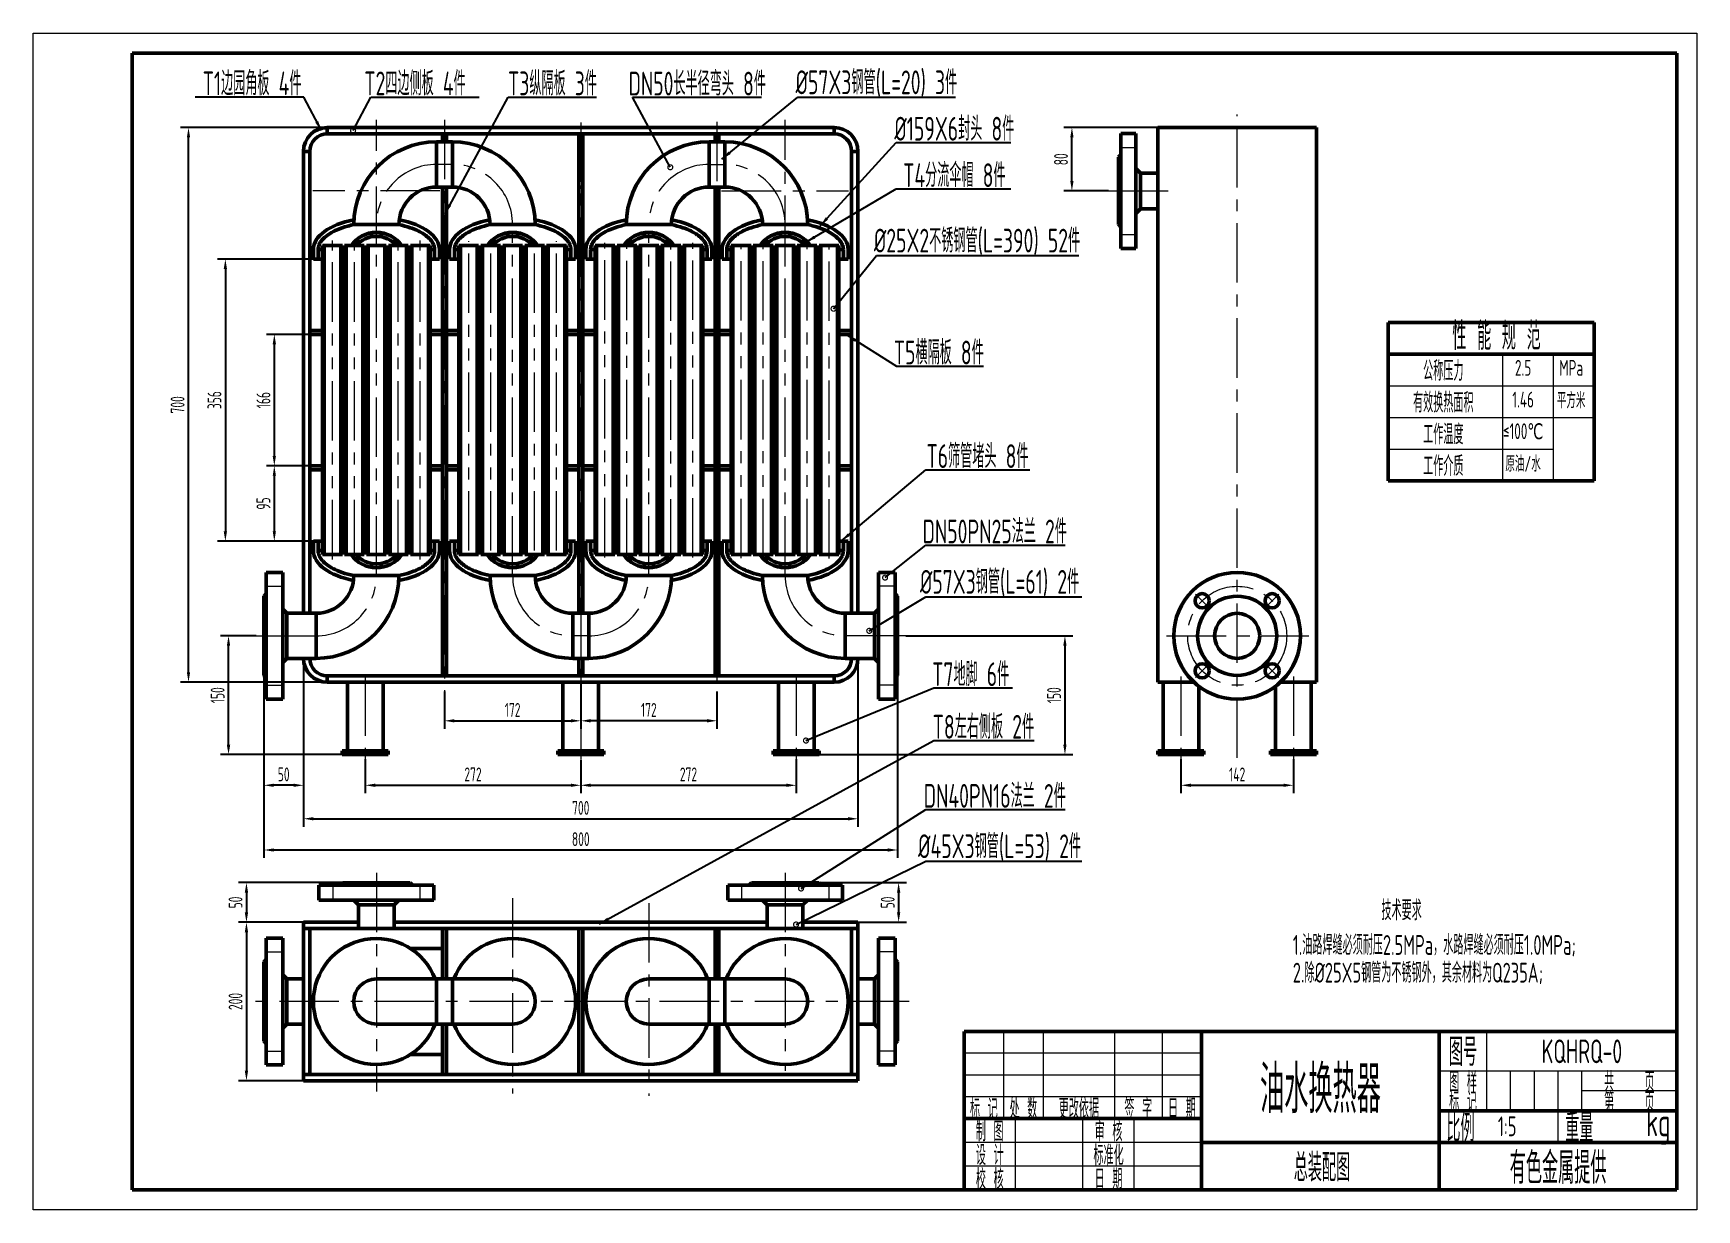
# Model space of a CAD drawing. Extents: x 0 to 420, y 0 to 297.
import ezdxf
from ezdxf.enums import TextEntityAlignment as Align

# ---------------------------------------------------------------- set-up
doc = ezdxf.new("R2010")
doc.units = 0
doc.header["$LTSCALE"] = 12
doc.linetypes.add('CENTER', pattern=[2, 1.25, -0.25, 0.25, -0.25])
doc.linetypes.add('PHANTOM', pattern=[2.5, 1.25, -0.25, 0.25, -0.25, 0.25, -0.25])
doc.layers.get('0').update_dxf_attribs({"linetype": 'CONTINUOUS', "lineweight": 50})
doc.layers.get('Defpoints').update_dxf_attribs({"linetype": 'CONTINUOUS'})
for name, color, linetype, lineweight in [('1', 5, 'CONTINUOUS', 18), ('2', 2, 'CENTER', 18), ('4', 4, 'CONTINUOUS', 25), ('5', 3, 'PHANTOM', 13)]:
    doc.layers.add(name, color=color, linetype=linetype, lineweight=lineweight)
doc.styles.get("Standard").update_dxf_attribs({"font": 'gbenor.shx', "width": 0.707, "bigfont": 'gbcbig.shx'})
doc.dimstyles.new('圆点', dxfattribs={"dimtxt": 3.5, "dimasz": 2.5, "dimexe": 2, "dimexo": 0, "dimgap": 1, "dimtad": 1, "dimtoh": 1, "dimdec": 3, "dimlfac": 5, "dimdsep": 46, "dimtxsty": 'Standard', "dimcen": 0, "dimazin": 2, "dimtfac": 1, "dimtdec": 3, "dimtmove": 2, "dimatfit": 3, "dimldrblk": 'DOTSMALL', "dimfxl": 0, "dimtolj": 1, "dimtzin": 0, "dimarcsym": 0})
doc.dimstyles.new('线箭', dxfattribs={"dimtxt": 3.5, "dimasz": 2.5, "dimexe": 2, "dimexo": 0, "dimgap": 1, "dimtad": 1, "dimtoh": 1, "dimdec": 3, "dimlfac": 5, "dimdsep": 46, "dimtxsty": 'Standard', "dimcen": 0, "dimazin": 2, "dimtfac": 1, "dimtdec": 3, "dimtmove": 2, "dimatfit": 3, "dimfxl": 0, "dimtolj": 1, "dimtzin": 0, "dimarcsym": 0})

msp = doc.modelspace()

# ---------------------------------------------------------------- texts
at = {"layer": '4', "width": 0.707}
for s, height, p in [('T1边园角板 4件', 6, (55.24309, 284.64925)), ('T2四边侧板 4件', 6, (96.37829, 284.64925)), ('T3纵隔板 3件', 6, (131.09607, 284.64925)), ('DN50长半径弯头 8件', 6, (167.64211, 284.64925)), ('%%C57X3钢管(L=20) 3件', 6, (212.87235, 284.64925)), ('%%C159X6封头 8件', 6, (232.55837, 273.21451)), ('T4分流伞帽 8件', 6, (232.55837, 261.48932)), ('%%C25X2不锈钢管(L=390) 52件', 6, (238.27891, 244.6931)), ('T5横隔板 8件', 6, (228.6261, 216.71159)), ('公称压力', 5, (356.0152, 212.01945)), ('2.5', 4, (376.16274, 212.52914)), ('MPa', 4, (388.29953, 212.52914)), ('有效换热面积', 5, (356.0152, 204.01945)), ('1.46', 4, (376.16274, 204.52914)), ('平方米', 4, (388.29953, 204.52914)), ('工作温度', 5, (356.0152, 196.01945)), ('≤100℃', 4, (376.16274, 196.52914)), ('T6筛管堵头 8件', 6, (238.40163, 190.57631)), ('工作介质', 5, (356.0152, 188.01945)), ('原油/水', 4, (376.16274, 188.52914)), ('DN50PN25法兰 2件', 6, (242.75827, 171.54242)), ('%%C57X3钢管(L=61) 2件', 6, (243.97813, 158.54292)), ('T7地脚 6件', 6, (236.68402, 135.49703)), ('T8左右侧板 2件', 6, (239.88678, 122.22758)), ('DN40PN16法兰 2件', 6, (242.75827, 104.79016)), ('%%C45X3钢管(L=53) 2件', 6, (243.97813, 91.79066)), ('图号', 7, (361, 40)), ('KQHRQ-0', 6, (391, 40)), ('油水换热器', 12, (325, 31)), ('图 样', 5, (361, 32.5)), ('共    页', 5, (403, 32.5)), ('标 记', 5, (361, 27.5)), ('第    页', 5, (403, 27.5)), ('标 记', 5, (240, 25.75)), ('处 数', 5, (250, 25.75)), ('更改依据', 5, (264, 25.75)), ('签 字', 5, (279, 25.75)), ('日 期', 5, (290, 25.75)), ('kg', 7, (410.2849, 21)), ('制 图', 5, (241.5, 20)), ('审 核', 5, (271.5, 20)), ('比例', 7, (360.35126, 21)), ('重量', 7, (390.35126, 21)), ('设 计', 5, (241.5, 14)), ('标准化', 5, (271.5, 14)), ('总装配图', 7, (325.38248, 11)), ('有色金属提供', 8, (385, 11)), ('校 核', 5, (241.5, 8)), ('日 期', 5, (271.5, 8))]:
    msp.add_text(s, height=height, dxfattribs=at).set_placement(p, align=Align.MIDDLE)
for s, height, p in [('性 能 规 范', 7, (358.30441, 217.07387)), ('技术要求', 5, (340.39151, 73.09677)), ('1.油路焊缝必须耐压2.5MPa，水路焊缝必须耐压1.0MPa;', 5, (318.01308, 64.33977)), ('2.除%%C25X5钢管为不锈钢外，其余材料为Q235A;', 5, (318.01308, 57.34529))]:
    msp.add_text(s, height=height, dxfattribs=at).set_placement(p)

# ---------------------------------------------------------------- blocks, each defined once
blk = doc.blocks.new('1B5')
at = {"layer": '4', "width": 0.707}
blk.add_text('1:5', height=5, dxfattribs=at).set_placement((-15.2, 1.55))
blk = doc.blocks.new('_DotSmall')
at = {"color": 0, "linetype": 'ByBlock', "const_width": 0.5}
blk.add_lwpolyline([(-0.0625, 0, 1), (0.0625, 0, 1)], format="xyb", close=True, dxfattribs=at)
blk = doc.blocks.new('*D5')
at = {"layer": '4', "color": 0, "lineweight": -2}
for p, q in [((83.83, 113.76), (83.83, 105.15)), ((138.23, 113.6), (138.23, 105.15)), ((86.33, 107.15), (135.73, 107.15))]:
    blk.add_line(p, q, dxfattribs=at)
at = {"layer": '4', "color": 0}
for points in [[(86.33, 107.57), (86.33, 106.74), (83.83, 107.15)], [(135.73, 107.57), (135.73, 106.74), (138.23, 107.15)]]:
    blk.add_solid(points, dxfattribs=at)
at = {"layer": 'Defpoints', "color": 0}
for p in [(83.83, 113.76), (138.23, 113.6), (138.23, 107.15)]:
    blk.add_point(p, dxfattribs=at)
at = {"layer": '4', "color": 0, "insert": (111.03, 109.9), "char_height": 3.5, "attachment_point": 5}
blk.add_mtext('\\A1;272', dxfattribs=at)
blk = doc.blocks.new('*D6')
at = {"layer": '4', "color": 0, "lineweight": -2}
for p, q in [((138.23, 113.6), (138.23, 105.15)), ((192.63, 113.76), (192.63, 105.15)), ((140.73, 107.15), (190.13, 107.15))]:
    blk.add_line(p, q, dxfattribs=at)
at = {"layer": '4', "color": 0}
for points in [[(140.73, 107.57), (140.73, 106.74), (138.23, 107.15)], [(190.13, 107.57), (190.13, 106.74), (192.63, 107.15)]]:
    blk.add_solid(points, dxfattribs=at)
at = {"layer": 'Defpoints', "color": 0}
for p in [(138.23, 113.6), (192.63, 113.76), (192.63, 107.15)]:
    blk.add_point(p, dxfattribs=at)
at = {"layer": '4', "color": 0, "insert": (165.43, 109.9), "char_height": 3.5, "attachment_point": 5}
blk.add_mtext('\\A1;272', dxfattribs=at)
blk = doc.blocks.new('*D7')
at = {"layer": '4', "color": 0, "lineweight": -2}
for p, q in [((68.23, 139.19), (68.23, 96.7)), ((208.23, 139.19), (208.23, 96.7)), ((70.73, 98.7), (205.73, 98.7))]:
    blk.add_line(p, q, dxfattribs=at)
at = {"layer": '4', "color": 0}
for points in [[(70.73, 99.12), (70.73, 98.28), (68.23, 98.7)], [(205.73, 99.12), (205.73, 98.28), (208.23, 98.7)]]:
    blk.add_solid(points, dxfattribs=at)
at = {"layer": 'Defpoints', "color": 0}
for p in [(68.23, 139.19), (208.23, 139.19), (208.23, 98.7)]:
    blk.add_point(p, dxfattribs=at)
at = {"layer": '4', "color": 0, "insert": (138.23, 101.45), "char_height": 3.5, "attachment_point": 5}
blk.add_mtext('\\A1;700', dxfattribs=at)
blk = doc.blocks.new('*D8')
at = {"layer": '4', "color": 0, "lineweight": -2}
for p, q in [((58.23, 134.89), (58.23, 88.81)), ((218.23, 134.89), (218.23, 88.81)), ((215.73, 90.81), (60.73, 90.81))]:
    blk.add_line(p, q, dxfattribs=at)
at = {"layer": '4', "color": 0}
for points in [[(60.73, 91.23), (60.73, 90.4), (58.23, 90.81)], [(215.73, 91.23), (215.73, 90.4), (218.23, 90.81)]]:
    blk.add_solid(points, dxfattribs=at)
at = {"layer": 'Defpoints', "color": 0}
for p in [(58.23, 134.89), (218.23, 134.89), (58.23, 90.81)]:
    blk.add_point(p, dxfattribs=at)
at = {"layer": '4', "color": 0, "insert": (138.23, 93.56), "char_height": 3.5, "attachment_point": 5}
blk.add_mtext('\\A1;800', dxfattribs=at)
blk = doc.blocks.new('*D9')
at = {"layer": '4', "color": 0, "lineweight": -2}
for p, q in [((68.23, 139.19), (68.23, 105.15)), ((58.23, 134.89), (58.23, 105.15)), ((65.73, 107.15), (60.73, 107.15))]:
    blk.add_line(p, q, dxfattribs=at)
at = {"layer": '4', "color": 0}
for points in [[(60.73, 107.57), (60.73, 106.74), (58.23, 107.15)], [(65.73, 107.57), (65.73, 106.74), (68.23, 107.15)]]:
    blk.add_solid(points, dxfattribs=at)
at = {"layer": 'Defpoints', "color": 0}
for p in [(68.23, 139.19), (58.23, 134.89), (58.23, 107.15)]:
    blk.add_point(p, dxfattribs=at)
at = {"layer": '4', "color": 0, "insert": (63.23, 109.9), "char_height": 3.5, "attachment_point": 5}
blk.add_mtext('\\A1;50', dxfattribs=at)
blk = doc.blocks.new('*D10')
at = {"layer": '4', "color": 0, "lineweight": -2}
for p, q in [((56.29, 144.89), (47.3, 144.89)), ((49.3, 117.39), (49.3, 142.39)), ((78.03, 114.89), (47.3, 114.89))]:
    blk.add_line(p, q, dxfattribs=at)
at = {"layer": '4', "color": 0}
for points in [[(48.88, 142.39), (49.72, 142.39), (49.3, 144.89)], [(48.88, 117.39), (49.72, 117.39), (49.3, 114.89)]]:
    blk.add_solid(points, dxfattribs=at)
at = {"layer": 'Defpoints', "color": 0}
for p in [(49.3, 144.89), (56.29, 144.89), (78.03, 114.89)]:
    blk.add_point(p, dxfattribs=at)
at = {"layer": '4', "color": 0, "insert": (46.55, 129.89), "char_height": 3.5, "attachment_point": 5, "rotation": 90}
blk.add_mtext('\\A1;150', dxfattribs=at)
blk = doc.blocks.new('*D11')
at = {"layer": '4', "color": 0, "lineweight": -2}
for p, q in [((220.29, 144.89), (262.48, 144.89)), ((260.48, 142.39), (260.48, 117.39)), ((198.43, 114.89), (262.48, 114.89))]:
    blk.add_line(p, q, dxfattribs=at)
at = {"layer": '4', "color": 0}
for points in [[(260.06, 142.39), (260.89, 142.39), (260.48, 144.89)], [(260.06, 117.39), (260.89, 117.39), (260.48, 114.89)]]:
    blk.add_solid(points, dxfattribs=at)
at = {"layer": 'Defpoints', "color": 0}
for p in [(220.29, 144.89), (198.43, 114.89), (260.48, 114.89)]:
    blk.add_point(p, dxfattribs=at)
at = {"layer": '4', "color": 0, "insert": (257.73, 129.89), "char_height": 3.5, "attachment_point": 5, "rotation": 90}
blk.add_mtext('\\A1;150', dxfattribs=at)
blk = doc.blocks.new('*D12')
at = {"layer": '4', "color": 0, "lineweight": -2}
for p, q in [((283.97, 273.19), (260.24, 273.19)), ((262.24, 259.69), (262.24, 270.69)), ((271.5, 257.19), (260.24, 257.19))]:
    blk.add_line(p, q, dxfattribs=at)
at = {"layer": '4', "color": 0}
for points in [[(261.83, 270.69), (262.66, 270.69), (262.24, 273.19)], [(261.83, 259.69), (262.66, 259.69), (262.24, 257.19)]]:
    blk.add_solid(points, dxfattribs=at)
at = {"layer": 'Defpoints', "color": 0}
for p in [(262.24, 273.19), (283.97, 273.19), (271.5, 257.19)]:
    blk.add_point(p, dxfattribs=at)
at = {"layer": '4', "color": 0, "insert": (259.49, 265.19), "char_height": 3.5, "attachment_point": 5, "rotation": 90}
blk.add_mtext('\\A1;80', dxfattribs=at)
blk = doc.blocks.new('*D13')
at = {"layer": '4', "color": 0, "lineweight": -2}
for p, q in [((78.13, 82.57), (51.82, 82.57)), ((53.82, 80.07), (53.82, 75.07)), ((68.23, 72.57), (51.82, 72.57))]:
    blk.add_line(p, q, dxfattribs=at)
at = {"layer": '4', "color": 0}
for points in [[(53.41, 80.07), (54.24, 80.07), (53.82, 82.57)], [(53.41, 75.07), (54.24, 75.07), (53.82, 72.57)]]:
    blk.add_solid(points, dxfattribs=at)
at = {"layer": 'Defpoints', "color": 0}
for p in [(78.13, 82.57), (53.82, 72.57), (68.23, 72.57)]:
    blk.add_point(p, dxfattribs=at)
at = {"layer": '4', "color": 0, "insert": (51.07, 77.57), "char_height": 3.5, "attachment_point": 5, "rotation": 90}
blk.add_mtext('\\A1;50', dxfattribs=at)
blk = doc.blocks.new('*D14')
at = {"layer": '4', "color": 0, "lineweight": -2}
for p, q in [((68.23, 72.57), (51.82, 72.57)), ((53.82, 70.07), (53.82, 35.07)), ((68.23, 32.57), (51.82, 32.57))]:
    blk.add_line(p, q, dxfattribs=at)
at = {"layer": '4', "color": 0}
for points in [[(53.41, 70.07), (54.24, 70.07), (53.82, 72.57)], [(53.41, 35.07), (54.24, 35.07), (53.82, 32.57)]]:
    blk.add_solid(points, dxfattribs=at)
at = {"layer": 'Defpoints', "color": 0}
for p in [(68.23, 72.57), (53.82, 32.57), (68.23, 32.57)]:
    blk.add_point(p, dxfattribs=at)
at = {"layer": '4', "color": 0, "insert": (51.07, 52.57), "char_height": 3.5, "attachment_point": 5, "rotation": 90}
blk.add_mtext('\\A1;200', dxfattribs=at)
blk = doc.blocks.new('*D15')
at = {"layer": '4', "color": 0, "lineweight": -2}
for p, q in [((74.23, 273.19), (37.19, 273.19)), ((39.19, 135.69), (39.19, 270.69)), ((74.23, 133.19), (37.19, 133.19))]:
    blk.add_line(p, q, dxfattribs=at)
at = {"layer": '4', "color": 0}
for points in [[(38.78, 270.69), (39.61, 270.69), (39.19, 273.19)], [(38.78, 135.69), (39.61, 135.69), (39.19, 133.19)]]:
    blk.add_solid(points, dxfattribs=at)
at = {"layer": 'Defpoints', "color": 0}
for p in [(39.19, 273.19), (74.23, 273.19), (74.23, 133.19)]:
    blk.add_point(p, dxfattribs=at)
at = {"layer": '4', "color": 0, "insert": (36.44, 203.19), "char_height": 3.5, "attachment_point": 5, "rotation": 90}
blk.add_mtext('\\A1;700', dxfattribs=at)
blk = doc.blocks.new('*D16')
at = {"layer": '4', "color": 0, "lineweight": -2}
for p, q in [((198.33, 82.57), (220.49, 82.57)), ((218.49, 80.07), (218.49, 75.07)), ((208.23, 72.57), (220.49, 72.57))]:
    blk.add_line(p, q, dxfattribs=at)
at = {"layer": '4', "color": 0}
for points in [[(218.08, 80.07), (218.91, 80.07), (218.49, 82.57)], [(218.08, 75.07), (218.91, 75.07), (218.49, 72.57)]]:
    blk.add_solid(points, dxfattribs=at)
at = {"layer": 'Defpoints', "color": 0}
for p in [(198.33, 82.57), (208.23, 72.57), (218.49, 72.57)]:
    blk.add_point(p, dxfattribs=at)
at = {"layer": '4', "color": 0, "insert": (215.74, 77.57), "char_height": 3.5, "attachment_point": 5, "rotation": 90}
blk.add_mtext('\\A1;50', dxfattribs=at)
blk = doc.blocks.new('*D17')
at = {"layer": '4', "color": 0, "lineweight": -2}
for p, q in [((70.73, 239.99), (46.5, 239.99)), ((48.5, 237.49), (48.5, 171.29)), ((70.73, 168.79), (46.5, 168.79))]:
    blk.add_line(p, q, dxfattribs=at)
at = {"layer": '4', "color": 0}
for points in [[(48.08, 237.49), (48.92, 237.49), (48.5, 239.99)], [(48.08, 171.29), (48.92, 171.29), (48.5, 168.79)]]:
    blk.add_solid(points, dxfattribs=at)
at = {"layer": 'Defpoints', "color": 0}
for p in [(70.73, 239.99), (48.5, 168.79), (70.73, 168.79)]:
    blk.add_point(p, dxfattribs=at)
at = {"layer": '4', "color": 0, "insert": (45.75, 204.39), "char_height": 3.5, "attachment_point": 5, "rotation": 90}
blk.add_mtext('\\A1;356', dxfattribs=at)
blk = doc.blocks.new('*D18')
at = {"layer": '4', "color": 0, "lineweight": -2}
for p, q in [((289.77, 113.76), (289.77, 105.15)), ((318.17, 113.76), (318.17, 105.15)), ((292.27, 107.15), (315.67, 107.15))]:
    blk.add_line(p, q, dxfattribs=at)
at = {"layer": '4', "color": 0}
for points in [[(292.27, 107.57), (292.27, 106.74), (289.77, 107.15)], [(315.67, 107.57), (315.67, 106.74), (318.17, 107.15)]]:
    blk.add_solid(points, dxfattribs=at)
at = {"layer": 'Defpoints', "color": 0}
for p in [(289.77, 113.76), (318.17, 113.76), (318.17, 107.15)]:
    blk.add_point(p, dxfattribs=at)
at = {"layer": '4', "color": 0, "insert": (303.97, 109.9), "char_height": 3.5, "attachment_point": 5}
blk.add_mtext('\\A1;142', dxfattribs=at)
blk = doc.blocks.new('*D19')
at = {"layer": '4', "color": 0, "lineweight": -2}
for p, q in [((103.83, 130.8), (103.83, 121.43)), ((138.23, 133.19), (138.23, 121.43)), ((106.33, 123.43), (135.73, 123.43))]:
    blk.add_line(p, q, dxfattribs=at)
at = {"layer": '4', "color": 0}
for points in [[(106.33, 123.85), (106.33, 123.02), (103.83, 123.43)], [(135.73, 123.85), (135.73, 123.02), (138.23, 123.43)]]:
    blk.add_solid(points, dxfattribs=at)
at = {"layer": 'Defpoints', "color": 0}
for p in [(103.83, 130.8), (138.23, 133.19), (138.23, 123.43)]:
    blk.add_point(p, dxfattribs=at)
at = {"layer": '4', "color": 0, "insert": (121.03, 126.18), "char_height": 3.5, "attachment_point": 5}
blk.add_mtext('\\A1;172', dxfattribs=at)
blk = doc.blocks.new('*D20')
at = {"layer": '4', "color": 0, "lineweight": -2}
for p, q in [((138.23, 133.19), (138.23, 121.43)), ((172.63, 130.8), (172.63, 121.43)), ((170.13, 123.43), (140.73, 123.43))]:
    blk.add_line(p, q, dxfattribs=at)
at = {"layer": '4', "color": 0}
for points in [[(140.73, 123.85), (140.73, 123.02), (138.23, 123.43)], [(170.13, 123.85), (170.13, 123.02), (172.63, 123.43)]]:
    blk.add_solid(points, dxfattribs=at)
at = {"layer": 'Defpoints', "color": 0}
for p in [(138.23, 133.19), (172.63, 130.8), (138.23, 123.43)]:
    blk.add_point(p, dxfattribs=at)
at = {"layer": '4', "color": 0, "insert": (155.43, 126.18), "char_height": 3.5, "attachment_point": 5}
blk.add_mtext('\\A1;172', dxfattribs=at)
blk = doc.blocks.new('*D21')
at = {"layer": '4', "color": 0, "lineweight": -2}
for p, q in [((69.83, 220.99), (58.86, 220.99)), ((60.86, 218.49), (60.86, 190.29)), ((69.83, 187.79), (58.86, 187.79))]:
    blk.add_line(p, q, dxfattribs=at)
at = {"layer": '4', "color": 0}
for points in [[(60.45, 218.49), (61.28, 218.49), (60.86, 220.99)], [(60.45, 190.29), (61.28, 190.29), (60.86, 187.79)]]:
    blk.add_solid(points, dxfattribs=at)
at = {"layer": 'Defpoints', "color": 0}
for p in [(69.83, 220.99), (60.86, 187.79), (69.83, 187.79)]:
    blk.add_point(p, dxfattribs=at)
at = {"layer": '4', "color": 0, "insert": (58.11, 204.39), "char_height": 3.5, "attachment_point": 5, "rotation": 90}
blk.add_mtext('\\A1;166', dxfattribs=at)
blk = doc.blocks.new('*D22')
at = {"layer": '4', "color": 0, "lineweight": -2}
for p, q in [((60.86, 187.79), (58.86, 187.79)), ((60.86, 185.29), (60.86, 171.29)), ((70.73, 168.79), (58.86, 168.79))]:
    blk.add_line(p, q, dxfattribs=at)
at = {"layer": '4', "color": 0}
for points in [[(60.45, 185.29), (61.28, 185.29), (60.86, 187.79)], [(60.45, 171.29), (61.28, 171.29), (60.86, 168.79)]]:
    blk.add_solid(points, dxfattribs=at)
at = {"layer": 'Defpoints', "color": 0}
for p in [(60.86, 187.79), (60.86, 168.79), (70.73, 168.79)]:
    blk.add_point(p, dxfattribs=at)
at = {"layer": '4', "color": 0, "insert": (58.11, 178.29), "char_height": 3.5, "attachment_point": 5, "rotation": 90}
blk.add_mtext('\\A1;95', dxfattribs=at)

# ---------------------------------------------------------------- dimensions: what is measured, and where the dimension line sits
at = {"layer": '4'}
for base, p1, p2, angle, picture, middle in [((39.19408, 273.1879), (74.23036, 133.1879), (74.23036, 273.1879), 90, '*D15', (36.44408, 203.1879)), ((262.24325, 273.1879), (271.50465, 257.1879), (283.96991, 273.1879), 90, '*D12', (259.49325, 265.1879)), ((48.49841, 168.7879), (70.73036, 239.9879), (70.73036, 168.7879), 90, '*D17', (45.74841, 204.3879)), ((60.86289, 187.7879), (69.83036, 220.9879), (69.83036, 187.7879), 90, '*D21', (58.11289, 204.3879)), ((60.86289, 168.7879), (60.86289, 187.7879), (70.73036, 168.7879), 90, '*D22', (58.11289, 178.2879)), ((49.30002, 144.8879), (78.03036, 114.8879), (56.29162, 144.8879), 90, '*D10', (46.55002, 129.8879)), ((260.47689, 114.8879), (220.2935, 144.8879), (198.43036, 114.8879), 90, '*D11', (257.72689, 129.8879)), ((138.23036, 123.43229), (172.63036, 130.7964), (138.23036, 133.1879), 180, '*D20', (155.43036, 126.18229)), ((53.82453, 72.56547), (78.13036, 82.56547), (68.23036, 72.56547), 90, '*D13', (51.07453, 77.56547)), ((218.49381, 72.56547), (198.33036, 82.56547), (208.23036, 72.56547), 90, '*D16', (215.74381, 77.56547)), ((53.82453, 32.56547), (68.23036, 72.56547), (68.23036, 32.56547), 90, '*D14', (51.07453, 52.56547))]:
    dim = msp.add_linear_dim(base=base, p1=p1, p2=p2, angle=angle, dimstyle='线箭', dxfattribs=at)
    dim.commit()
    dim.dimension.update_dxf_attribs({"geometry": picture, "text_midpoint": middle})
for base, p1, p2, picture, middle in [((58.23036, 107.15382), (68.23036, 139.1879), (58.23036, 134.8879), '*D9', (63.23036, 109.90382)), ((208.23036, 98.69944), (68.23036, 139.1879), (208.23036, 139.1879), '*D7', (138.23036, 101.44944)), ((58.23036, 90.81485), (218.23036, 134.8879), (58.23036, 134.8879), '*D8', (138.23036, 93.56485)), ((138.23036, 123.43229), (103.83036, 130.7964), (138.23036, 133.1879), '*D19', (121.03036, 126.18229)), ((138.23036, 107.15382), (83.83036, 113.75803), (138.23036, 113.6034), '*D5', (111.03036, 109.90382)), ((192.63036, 107.15382), (138.23036, 113.6034), (192.63036, 113.75803), '*D6', (165.43036, 109.90382)), ((318.16991, 107.15382), (289.76991, 113.75803), (318.16991, 113.75803), '*D18', (303.96991, 109.90382))]:
    dim = msp.add_linear_dim(base=base, p1=p1, p2=p2, dimstyle='线箭', dxfattribs=at)
    dim.commit()
    dim.dimension.update_dxf_attribs({"geometry": picture, "text_midpoint": middle})

# ---------------------------------------------------------------- hatches: boundary and pattern name
h = msp.add_hatch(color=256)
h.dxf.hatch_style = 1
h.paths.add_polyline_path([(104.33036, 258.1879), (103.83036, 258.1879), (103.83036, 150.5879), (104.33036, 150.5879)])
h.paths.add_polyline_path([(103.83036, 258.1879), (103.33036, 258.1879), (103.33036, 150.5879), (103.83036, 150.5879)])
h.paths.add_polyline_path([(103.83036, 271.5879), (103.33036, 271.5879), (103.33036, 269.5879), (103.83036, 269.5879)])
h.paths.add_polyline_path([(104.33036, 271.5879), (103.83036, 271.5879), (103.83036, 269.5879), (104.33036, 269.5879)])
h = msp.add_hatch(color=256)
h.dxf.hatch_style = 1
h.paths.add_polyline_path([(172.13036, 258.1879), (172.63036, 258.1879), (172.63036, 150.5879), (172.13036, 150.5879)])
h.paths.add_polyline_path([(172.63036, 258.1879), (173.13036, 258.1879), (173.13036, 150.5879), (172.63036, 150.5879)])
h.paths.add_polyline_path([(172.63036, 271.5879), (173.13036, 271.5879), (173.13036, 269.5879), (172.63036, 269.5879)])
h.paths.add_polyline_path([(172.13036, 271.5879), (172.63036, 271.5879), (172.63036, 269.5879), (172.13036, 269.5879)])
h = msp.add_hatch(color=256)
h.dxf.hatch_style = 1
h.paths.add_polyline_path([(138.73036, 139.1879), (138.23036, 139.1879), (138.23036, 134.7879), (138.73036, 134.7879)])
h.paths.add_polyline_path([(138.23036, 139.1879), (137.73036, 139.1879), (137.73036, 134.7879), (138.23036, 134.7879)])
h.paths.add_polyline_path([(138.73036, 258.1879), (138.23036, 258.1879), (138.23036, 150.5879), (138.73036, 150.5879)])
h.paths.add_polyline_path([(138.23036, 258.1879), (137.73036, 258.1879), (137.73036, 150.5879), (138.23036, 150.5879)])
h = msp.add_hatch(color=256)
h.dxf.hatch_style = 1
h.paths.add_polyline_path([(90.95383, 244.17778), (91.58963, 244.94963, 0.134449159), (87.83036, 246.63634), (87.83036, 245.62248, -0.128614923)])
h.paths.add_polyline_path([(81.67108, 244.94963), (82.30688, 244.17778, -0.128614923), (85.43036, 245.62248), (85.43036, 246.63634, 0.134449159)])
h = msp.add_hatch(color=256)
h.dxf.hatch_style = 1
h.paths.add_polyline_path([(122.23036, 246.63634), (122.23036, 245.62248, -0.128614923), (125.35383, 244.17778), (125.98963, 244.94963, 0.134449159)])
h.paths.add_polyline_path([(116.07108, 244.94963), (116.70688, 244.17778, -0.128614923), (119.83036, 245.62248), (119.83036, 246.63634, 0.134449159)])
h = msp.add_hatch(color=256)
h.dxf.hatch_style = 1
h.paths.add_polyline_path([(159.75383, 244.17778), (160.38963, 244.94963, 0.134449159), (156.63036, 246.63634), (156.63036, 245.62248, -0.128614923)])
h.paths.add_polyline_path([(154.23036, 245.62248), (154.23036, 246.63634, 0.134449159), (150.47108, 244.94963), (151.10688, 244.17778, -0.128614923)])
h = msp.add_hatch(color=256)
h.dxf.hatch_style = 1
h.paths.add_polyline_path([(194.78963, 244.94963), (194.15383, 244.17778, 0.128614923), (191.03036, 245.62248), (191.03036, 246.63634, -0.134449159)])
h.paths.add_polyline_path([(185.50688, 244.17778), (184.87108, 244.94963, -0.134449159), (188.63036, 246.63634), (188.63036, 245.62248, 0.128614923)])
h = msp.add_hatch(color=256)
h.dxf.hatch_style = 1
h.paths.add_polyline_path([(73.04523, 242.3879), (71.93036, 242.3879), (71.93036, 239.9879), (73.04523, 239.9879)])
h.paths.add_polyline_path([(78.58779, 242.3879), (78.04523, 242.3879), (78.04523, 239.9879), (78.58779, 239.9879)])
h.paths.add_polyline_path([(84.13036, 242.3879), (83.58779, 242.3879), (83.58779, 239.9879), (84.13036, 239.9879)])
h.paths.add_polyline_path([(89.67292, 242.3879), (89.13036, 242.3879), (89.13036, 239.9879), (89.67292, 239.9879)])
h.paths.add_polyline_path([(95.21548, 242.3879), (94.67292, 242.3879), (94.67292, 239.9879), (95.21548, 239.9879)])
h.paths.add_polyline_path([(101.33036, 242.3879), (100.21548, 242.3879), (100.21548, 239.9879), (101.33036, 239.9879)])
h = msp.add_hatch(color=256)
h.dxf.hatch_style = 1
h.paths.add_polyline_path([(107.44523, 242.3879), (106.33036, 242.3879), (106.33036, 239.9879), (107.44523, 239.9879)])
h.paths.add_polyline_path([(112.98779, 242.3879), (112.44523, 242.3879), (112.44523, 239.9879), (112.98779, 239.9879)])
h.paths.add_polyline_path([(118.53036, 242.3879), (117.98779, 242.3879), (117.98779, 239.9879), (118.53036, 239.9879)])
h.paths.add_polyline_path([(124.07292, 242.3879), (123.53036, 242.3879), (123.53036, 239.9879), (124.07292, 239.9879)])
h.paths.add_polyline_path([(129.61548, 242.3879), (129.07292, 242.3879), (129.07292, 239.9879), (129.61548, 239.9879)])
h.paths.add_polyline_path([(135.73036, 242.3879), (134.61548, 242.3879), (134.61548, 239.9879), (135.73036, 239.9879)])
h = msp.add_hatch(color=256)
h.dxf.hatch_style = 1
h.paths.add_polyline_path([(141.84523, 242.3879), (140.73036, 242.3879), (140.73036, 239.9879), (141.84523, 239.9879)])
h.paths.add_polyline_path([(147.38779, 242.3879), (146.84523, 242.3879), (146.84523, 239.9879), (147.38779, 239.9879)])
h.paths.add_polyline_path([(152.93036, 242.3879), (152.38779, 242.3879), (152.38779, 239.9879), (152.93036, 239.9879)])
h.paths.add_polyline_path([(158.47292, 242.3879), (157.93036, 242.3879), (157.93036, 239.9879), (158.47292, 239.9879)])
h.paths.add_polyline_path([(164.01548, 242.3879), (163.47292, 242.3879), (163.47292, 239.9879), (164.01548, 239.9879)])
h.paths.add_polyline_path([(170.13036, 242.3879), (169.01548, 242.3879), (169.01548, 239.9879), (170.13036, 239.9879)])
h = msp.add_hatch(color=256)
h.dxf.hatch_style = 1
h.paths.add_polyline_path([(176.24523, 242.3879), (175.13036, 242.3879), (175.13036, 239.9879), (176.24523, 239.9879)])
h.paths.add_polyline_path([(181.78779, 242.3879), (181.24523, 242.3879), (181.24523, 239.9879), (181.78779, 239.9879)])
h.paths.add_polyline_path([(187.33036, 242.3879), (186.78779, 242.3879), (186.78779, 239.9879), (187.33036, 239.9879)])
h.paths.add_polyline_path([(192.87292, 242.3879), (192.33036, 242.3879), (192.33036, 239.9879), (192.87292, 239.9879)])
h.paths.add_polyline_path([(198.41548, 242.3879), (197.87292, 242.3879), (197.87292, 239.9879), (198.41548, 239.9879)])
h.paths.add_polyline_path([(204.53036, 242.3879), (203.41548, 242.3879), (203.41548, 239.9879), (204.53036, 239.9879)])
h = msp.add_hatch(color=256)
h.dxf.hatch_style = 1
h.paths.add_polyline_path([(73.04523, 220.9879), (73.04523, 221.9879), (69.83036, 221.9879), (69.83036, 220.9879)])
h.paths.add_polyline_path([(78.58779, 221.9879), (78.04523, 221.9879), (78.04523, 220.9879), (78.58779, 220.9879)])
h.paths.add_polyline_path([(84.13036, 221.9879), (83.58779, 221.9879), (83.58779, 220.9879), (84.13036, 220.9879)])
h.paths.add_polyline_path([(89.53036, 221.9879), (89.13036, 221.9879), (89.13036, 220.9879), (89.53036, 220.9879)])
h = msp.add_hatch(color=256)
h.dxf.hatch_style = 1
h.paths.add_polyline_path([(134.61548, 221.9879), (137.83036, 221.9879), (137.83036, 220.9879), (134.61548, 220.9879)])
h.paths.add_polyline_path([(129.07292, 221.9879), (129.61548, 221.9879), (129.61548, 220.9879), (129.07292, 220.9879)])
h.paths.add_polyline_path([(123.53036, 221.9879), (124.07292, 221.9879), (124.07292, 220.9879), (123.53036, 220.9879)])
h.paths.add_polyline_path([(118.13036, 221.9879), (118.53036, 221.9879), (118.53036, 220.9879), (118.13036, 220.9879)])
h = msp.add_hatch(color=256)
h.dxf.hatch_style = 1
h.paths.add_polyline_path([(141.84523, 221.9879), (138.63036, 221.9879), (138.63036, 220.9879), (141.84523, 220.9879)])
h.paths.add_polyline_path([(147.38779, 221.9879), (146.84523, 221.9879), (146.84523, 220.9879), (147.38779, 220.9879)])
h.paths.add_polyline_path([(152.93036, 221.9879), (152.38779, 221.9879), (152.38779, 220.9879), (152.93036, 220.9879)])
h.paths.add_polyline_path([(158.33036, 221.9879), (157.93036, 221.9879), (157.93036, 220.9879), (158.33036, 220.9879)])
h = msp.add_hatch(color=256)
h.dxf.hatch_style = 1
h.paths.add_polyline_path([(203.41548, 221.9879), (206.63036, 221.9879), (206.63036, 220.9879), (203.41548, 220.9879)])
h.paths.add_polyline_path([(197.87292, 221.9879), (198.41548, 221.9879), (198.41548, 220.9879), (197.87292, 220.9879)])
h.paths.add_polyline_path([(192.33036, 221.9879), (192.87292, 221.9879), (192.87292, 220.9879), (192.33036, 220.9879)])
h.paths.add_polyline_path([(186.93036, 221.9879), (187.33036, 221.9879), (187.33036, 220.9879), (186.93036, 220.9879)])
h = msp.add_hatch(color=256)
h.dxf.hatch_style = 1
h.paths.add_polyline_path([(84.13036, 187.7879), (83.73036, 187.7879), (83.73036, 186.7879), (84.13036, 186.7879)])
h.paths.add_polyline_path([(89.67292, 187.7879), (89.13036, 187.7879), (89.13036, 186.7879), (89.67292, 186.7879)])
h.paths.add_polyline_path([(95.21548, 187.7879), (94.67292, 187.7879), (94.67292, 186.7879), (95.21548, 186.7879)])
h.paths.add_polyline_path([(103.33036, 187.7879), (100.21548, 187.7879), (100.21548, 186.7879), (103.33036, 186.7879)])
h = msp.add_hatch(color=256)
h.dxf.hatch_style = 1
h.paths.add_polyline_path([(123.53036, 187.7879), (123.93036, 187.7879), (123.93036, 186.7879), (123.53036, 186.7879)])
h.paths.add_polyline_path([(117.98779, 187.7879), (118.53036, 187.7879), (118.53036, 186.7879), (117.98779, 186.7879)])
h.paths.add_polyline_path([(112.44523, 187.7879), (112.98779, 187.7879), (112.98779, 186.7879), (112.44523, 186.7879)])
h.paths.add_polyline_path([(104.33036, 187.7879), (107.44523, 187.7879), (107.44523, 186.7879), (104.33036, 186.7879)])
h = msp.add_hatch(color=256)
h.dxf.hatch_style = 1
h.paths.add_polyline_path([(152.93036, 187.7879), (152.53036, 187.7879), (152.53036, 186.7879), (152.93036, 186.7879)])
h.paths.add_polyline_path([(158.47292, 187.7879), (157.93036, 187.7879), (157.93036, 186.7879), (158.47292, 186.7879)])
h.paths.add_polyline_path([(164.01548, 187.7879), (163.47292, 187.7879), (163.47292, 186.7879), (164.01548, 186.7879)])
h.paths.add_polyline_path([(172.13036, 187.7879), (169.01548, 187.7879), (169.01548, 186.7879), (172.13036, 186.7879)])
h = msp.add_hatch(color=256)
h.dxf.hatch_style = 1
h.paths.add_polyline_path([(192.33036, 187.7879), (192.73036, 187.7879), (192.73036, 186.7879), (192.33036, 186.7879)])
h.paths.add_polyline_path([(186.78779, 187.7879), (187.33036, 187.7879), (187.33036, 186.7879), (186.78779, 186.7879)])
h.paths.add_polyline_path([(181.24523, 187.7879), (181.78779, 187.7879), (181.78779, 186.7879), (181.24523, 186.7879)])
h.paths.add_polyline_path([(173.13036, 187.7879), (176.24523, 187.7879), (176.24523, 186.7879), (173.13036, 186.7879)])
h = msp.add_hatch(color=256)
h.dxf.hatch_style = 1
h.paths.add_polyline_path([(73.04523, 168.7879), (71.93036, 168.7879), (71.93036, 166.3879), (73.04523, 166.3879)])
h.paths.add_polyline_path([(78.58779, 168.7879), (78.04523, 168.7879), (78.04523, 166.3879), (78.58779, 166.3879)])
h.paths.add_polyline_path([(84.13036, 168.7879), (83.58779, 168.7879), (83.58779, 166.3879), (84.13036, 166.3879)])
h.paths.add_polyline_path([(89.67292, 168.7879), (89.13036, 168.7879), (89.13036, 166.3879), (89.67292, 166.3879)])
h.paths.add_polyline_path([(95.21548, 168.7879), (94.67292, 168.7879), (94.67292, 166.3879), (95.21548, 166.3879)])
h.paths.add_polyline_path([(101.33036, 168.7879), (100.21548, 168.7879), (100.21548, 166.3879), (101.33036, 166.3879)])
h = msp.add_hatch(color=256)
h.dxf.hatch_style = 1
h.paths.add_polyline_path([(107.44523, 168.7879), (106.33036, 168.7879), (106.33036, 166.3879), (107.44523, 166.3879)])
h.paths.add_polyline_path([(112.98779, 168.7879), (112.44523, 168.7879), (112.44523, 166.3879), (112.98779, 166.3879)])
h.paths.add_polyline_path([(118.53036, 168.7879), (117.98779, 168.7879), (117.98779, 166.3879), (118.53036, 166.3879)])
h.paths.add_polyline_path([(124.07292, 168.7879), (123.53036, 168.7879), (123.53036, 166.3879), (124.07292, 166.3879)])
h.paths.add_polyline_path([(129.61548, 168.7879), (129.07292, 168.7879), (129.07292, 166.3879), (129.61548, 166.3879)])
h.paths.add_polyline_path([(135.73036, 168.7879), (134.61548, 168.7879), (134.61548, 166.3879), (135.73036, 166.3879)])
h = msp.add_hatch(color=256)
h.dxf.hatch_style = 1
h.paths.add_polyline_path([(141.84523, 168.7879), (140.73036, 168.7879), (140.73036, 166.3879), (141.84523, 166.3879)])
h.paths.add_polyline_path([(147.38779, 168.7879), (146.84523, 168.7879), (146.84523, 166.3879), (147.38779, 166.3879)])
h.paths.add_polyline_path([(152.93036, 168.7879), (152.38779, 168.7879), (152.38779, 166.3879), (152.93036, 166.3879)])
h.paths.add_polyline_path([(158.47292, 168.7879), (157.93036, 168.7879), (157.93036, 166.3879), (158.47292, 166.3879)])
h.paths.add_polyline_path([(164.01548, 168.7879), (163.47292, 168.7879), (163.47292, 166.3879), (164.01548, 166.3879)])
h.paths.add_polyline_path([(170.13036, 168.7879), (169.01548, 168.7879), (169.01548, 166.3879), (170.13036, 166.3879)])
h = msp.add_hatch(color=256)
h.dxf.hatch_style = 1
h.paths.add_polyline_path([(176.24523, 168.7879), (175.13036, 168.7879), (175.13036, 166.3879), (176.24523, 166.3879)])
h.paths.add_polyline_path([(181.78779, 168.7879), (181.24523, 168.7879), (181.24523, 166.3879), (181.78779, 166.3879)])
h.paths.add_polyline_path([(187.33036, 168.7879), (186.78779, 168.7879), (186.78779, 166.3879), (187.33036, 166.3879)])
h.paths.add_polyline_path([(192.87292, 168.7879), (192.33036, 168.7879), (192.33036, 166.3879), (192.87292, 166.3879)])
h.paths.add_polyline_path([(198.41548, 168.7879), (197.87292, 168.7879), (197.87292, 166.3879), (198.41548, 166.3879)])
h.paths.add_polyline_path([(204.53036, 168.7879), (203.41548, 168.7879), (203.41548, 166.3879), (204.53036, 166.3879)])
h = msp.add_hatch(color=256)
h.dxf.hatch_style = 1
h.paths.add_polyline_path([(91.58963, 163.82617), (90.95383, 164.59802, -0.128614923), (87.83036, 163.15332), (87.83036, 162.13946, 0.134449159)])
h.paths.add_polyline_path([(82.30688, 164.59802), (81.67108, 163.82617, 0.134449159), (85.43036, 162.13946), (85.43036, 163.15332, -0.128614923)])
h = msp.add_hatch(color=256)
h.dxf.hatch_style = 1
h.paths.add_polyline_path([(125.98963, 163.82617), (125.35383, 164.59802, -0.128614923), (122.23036, 163.15332), (122.23036, 162.13946, 0.134449159)])
h.paths.add_polyline_path([(119.83036, 163.15332, -0.128614923), (116.70688, 164.59802), (116.07108, 163.82617, 0.134449159), (119.83036, 162.13946)])
h = msp.add_hatch(color=256)
h.dxf.hatch_style = 1
h.paths.add_polyline_path([(160.38963, 163.82617), (159.75383, 164.59802, -0.128614923), (156.63036, 163.15332), (156.63036, 162.13946, 0.134449159)])
h.paths.add_polyline_path([(151.10688, 164.59802), (150.47108, 163.82617, 0.134449159), (154.23036, 162.13946), (154.23036, 163.15332, -0.128614923)])
h = msp.add_hatch(color=256)
h.dxf.hatch_style = 1
h.paths.add_polyline_path([(194.78963, 163.82617), (194.15383, 164.59802, -0.128614923), (191.03036, 163.15332), (191.03036, 162.13946, 0.134449159)])
h.paths.add_polyline_path([(185.50688, 164.59802), (184.87108, 163.82617, 0.134449159), (188.63036, 162.13946), (188.63036, 163.15332, -0.128614923)])

# ---------------------------------------------------------------- linework, layer by layer
for p, q in [((25, 292), (415, 292)), ((25, 5), (25, 292)), ((415, 292), (415, 5)), ((74.23036, 273.1879), (202.23036, 273.1879)), ((74.23036, 271.5879), (74.23036, 273.1879)), ((202.23036, 271.5879), (202.23036, 273.1879)), ((283.96991, 273.1879), (283.96991, 133.1879)), ((283.96991, 273.1879), (323.96991, 273.1879)), ((323.96991, 273.1879), (323.96991, 133.1879)), ((74.23036, 271.5879), (202.23036, 271.5879)), ((101.83036, 269.5879), (105.83036, 269.5879)), ((105.83036, 269.5879), (101.83036, 269.5879)), ((101.83036, 258.1879), (101.83036, 269.5879)), ((101.83036, 258.1879), (101.83036, 269.5879)), ((103.33036, 271.5879), (103.33036, 269.5879)), ((104.33036, 271.5879), (104.33036, 269.5879)), ((105.83036, 258.1879), (105.83036, 269.5879)), ((105.83036, 258.1879), (105.83036, 269.5879)), ((137.73036, 271.5879), (137.73036, 150.5879)), ((138.73036, 271.5879), (138.73036, 150.5879)), ((170.63036, 258.1879), (170.63036, 269.5879)), ((170.63036, 258.1879), (170.63036, 269.5879)), ((170.63036, 269.5879), (174.63036, 269.5879)), ((172.13036, 271.5879), (172.13036, 269.5879)), ((173.13036, 271.5879), (173.13036, 269.5879)), ((174.63036, 258.1879), (174.63036, 269.5879)), ((174.63036, 258.1879), (174.63036, 269.5879)), ((274.56991, 242.6879), (274.56991, 271.6879)), ((274.56991, 271.6879), (278.36991, 271.6879)), ((278.36991, 271.6879), (278.36991, 242.6879)), ((68.23036, 267.1879), (68.23036, 150.5879)), ((68.23036, 267.1879), (68.23036, 150.5879)), ((69.83036, 267.1879), (68.23036, 267.1879)), ((69.83036, 267.1879), (69.83036, 150.5879)), ((69.83036, 267.1879), (69.83036, 150.5879)), ((206.63036, 267.1879), (206.63036, 150.5879)), ((206.63036, 267.1879), (208.23036, 267.1879)), ((208.23036, 267.1879), (208.23036, 150.5879)), ((273.96991, 265.6879), (274.56991, 266.2879)), ((273.96991, 248.6879), (273.96991, 265.6879)), ((278.36991, 262.8879), (279.56991, 261.6879)), ((279.56991, 261.6879), (279.56991, 252.6879)), ((279.56991, 261.6879), (283.96991, 261.6879)), ((101.83036, 258.1879), (105.83036, 258.1879)), ((105.83036, 258.1879), (101.83036, 258.1879)), ((103.33036, 258.1879), (103.33036, 134.7879)), ((104.33036, 258.1879), (104.33036, 134.7879)), ((138.73036, 258.1879), (137.73036, 258.1879)), ((170.63036, 258.1879), (174.63036, 258.1879)), ((172.13036, 258.1879), (172.13036, 134.7879)), ((173.13036, 258.1879), (173.13036, 134.7879)), ((278.36991, 251.4879), (279.56991, 252.6879)), ((279.56991, 252.6879), (283.96991, 252.6879)), ((80.93036, 248.6879), (92.33036, 248.6879)), ((126.73036, 248.6879), (115.33036, 248.6879)), ((149.73036, 248.6879), (161.13036, 248.6879)), ((195.53036, 248.6879), (184.13036, 248.6879)), ((274.56991, 248.0879), (273.96991, 248.6879)), ((82.30688, 244.17778), (81.67108, 244.94963)), ((85.43036, 246.63634), (85.43036, 245.62248)), ((87.83036, 246.63634), (87.83036, 245.62248)), ((90.95383, 244.17778), (91.58963, 244.94963)), ((116.70688, 244.17778), (116.07108, 244.94963)), ((119.83036, 246.63634), (119.83036, 245.62248)), ((122.23036, 246.63634), (122.23036, 245.62248)), ((125.35383, 244.17778), (125.98963, 244.94963)), ((151.10688, 244.17778), (150.47108, 244.94963)), ((154.23036, 246.63634), (154.23036, 245.62248)), ((156.63036, 246.63634), (156.63036, 245.62248)), ((159.75383, 244.17778), (160.38963, 244.94963)), ((185.50688, 244.17778), (184.87108, 244.94963)), ((188.63036, 246.63634), (188.63036, 245.62248)), ((191.03036, 246.63634), (191.03036, 245.62248)), ((194.15383, 244.17778), (194.78963, 244.94963)), ((70.73036, 242.44292), (70.73036, 239.9879)), ((70.73036, 239.9879), (73.04523, 239.9879)), ((71.93036, 242.44292), (71.93036, 239.9879)), ((71.93036, 242.3879), (73.04523, 242.3879)), ((73.04523, 165.3879), (73.04523, 243.3879)), ((78.04523, 243.3879), (73.04523, 243.3879)), ((73.44523, 165.3879), (73.44523, 243.3879)), ((77.64523, 165.3879), (77.64523, 243.3879)), ((78.04523, 165.3879), (78.04523, 243.3879)), ((78.04523, 242.3879), (78.58779, 242.3879)), ((78.04523, 239.9879), (78.58779, 239.9879)), ((78.58779, 165.3879), (78.58779, 243.3879)), ((83.58779, 243.3879), (78.58779, 243.3879)), ((78.98779, 165.3879), (78.98779, 243.3879)), ((83.18779, 165.3879), (83.18779, 243.3879)), ((83.58779, 165.3879), (83.58779, 243.3879)), ((83.58779, 242.3879), (84.13036, 242.3879)), ((83.58779, 239.9879), (84.13036, 239.9879)), ((84.13036, 165.3879), (84.13036, 243.3879)), ((89.13036, 243.3879), (84.13036, 243.3879)), ((84.53036, 165.3879), (84.53036, 243.3879)), ((88.73036, 165.3879), (88.73036, 243.3879)), ((89.13036, 165.3879), (89.13036, 243.3879)), ((89.13036, 242.3879), (89.67292, 242.3879)), ((89.13036, 239.9879), (89.67292, 239.9879)), ((89.67292, 165.3879), (89.67292, 243.3879)), ((94.67292, 243.3879), (89.67292, 243.3879)), ((90.07292, 165.3879), (90.07292, 243.3879)), ((94.27292, 165.3879), (94.27292, 243.3879)), ((94.67292, 165.3879), (94.67292, 243.3879)), ((94.67292, 242.3879), (95.21548, 242.3879)), ((94.67292, 239.9879), (95.21548, 239.9879)), ((95.21548, 165.3879), (95.21548, 243.3879)), ((100.21548, 243.3879), (95.21548, 243.3879)), ((95.61548, 165.3879), (95.61548, 243.3879)), ((99.81548, 165.3879), (99.81548, 243.3879)), ((100.21548, 165.3879), (100.21548, 243.3879)), ((100.21548, 242.3879), (101.33036, 242.3879)), ((100.21548, 239.9879), (102.53036, 239.9879)), ((101.33036, 242.44292), (101.33036, 239.9879)), ((102.53036, 242.44292), (102.53036, 239.9879)), ((105.13036, 242.44292), (105.13036, 239.9879)), ((107.44523, 239.9879), (105.13036, 239.9879)), ((106.33036, 242.44292), (106.33036, 239.9879)), ((107.44523, 242.3879), (106.33036, 242.3879)), ((107.44523, 165.3879), (107.44523, 243.3879)), ((112.44523, 243.3879), (107.44523, 243.3879)), ((107.84523, 165.3879), (107.84523, 243.3879)), ((112.04523, 165.3879), (112.04523, 243.3879)), ((112.44523, 165.3879), (112.44523, 243.3879)), ((112.98779, 242.3879), (112.44523, 242.3879)), ((112.98779, 239.9879), (112.44523, 239.9879)), ((112.98779, 165.3879), (112.98779, 243.3879)), ((117.98779, 243.3879), (112.98779, 243.3879)), ((113.38779, 165.3879), (113.38779, 243.3879)), ((117.58779, 165.3879), (117.58779, 243.3879)), ((117.98779, 165.3879), (117.98779, 243.3879)), ((118.53036, 242.3879), (117.98779, 242.3879)), ((118.53036, 239.9879), (117.98779, 239.9879)), ((118.53036, 165.3879), (118.53036, 243.3879)), ((123.53036, 243.3879), (118.53036, 243.3879)), ((118.93036, 165.3879), (118.93036, 243.3879)), ((123.13036, 165.3879), (123.13036, 243.3879)), ((123.53036, 165.3879), (123.53036, 243.3879)), ((124.07292, 242.3879), (123.53036, 242.3879)), ((124.07292, 239.9879), (123.53036, 239.9879)), ((124.07292, 165.3879), (124.07292, 243.3879)), ((129.07292, 243.3879), (124.07292, 243.3879)), ((124.47292, 165.3879), (124.47292, 243.3879)), ((128.67292, 165.3879), (128.67292, 243.3879)), ((129.07292, 165.3879), (129.07292, 243.3879)), ((129.61548, 242.3879), (129.07292, 242.3879)), ((129.61548, 239.9879), (129.07292, 239.9879)), ((129.61548, 165.3879), (129.61548, 243.3879)), ((134.61548, 243.3879), (129.61548, 243.3879)), ((130.01548, 165.3879), (130.01548, 243.3879)), ((134.21548, 165.3879), (134.21548, 243.3879)), ((134.61548, 165.3879), (134.61548, 243.3879)), ((135.73036, 242.3879), (134.61548, 242.3879)), ((136.93036, 239.9879), (134.61548, 239.9879)), ((135.73036, 242.44292), (135.73036, 239.9879)), ((136.93036, 242.44292), (136.93036, 239.9879)), ((139.53036, 242.44292), (139.53036, 239.9879)), ((139.53036, 239.9879), (141.84523, 239.9879)), ((140.73036, 242.44292), (140.73036, 239.9879)), ((140.73036, 242.3879), (141.84523, 242.3879)), ((141.84523, 165.3879), (141.84523, 243.3879)), ((146.84523, 243.3879), (141.84523, 243.3879)), ((142.24523, 165.3879), (142.24523, 243.3879)), ((146.44523, 165.3879), (146.44523, 243.3879)), ((146.84523, 165.3879), (146.84523, 243.3879)), ((146.84523, 242.3879), (147.38779, 242.3879)), ((146.84523, 239.9879), (147.38779, 239.9879)), ((147.38779, 165.3879), (147.38779, 243.3879)), ((152.38779, 243.3879), (147.38779, 243.3879)), ((147.78779, 165.3879), (147.78779, 243.3879)), ((151.98779, 165.3879), (151.98779, 243.3879)), ((152.38779, 165.3879), (152.38779, 243.3879)), ((152.38779, 242.3879), (152.93036, 242.3879)), ((152.38779, 239.9879), (152.93036, 239.9879)), ((152.93036, 165.3879), (152.93036, 243.3879)), ((157.93036, 243.3879), (152.93036, 243.3879)), ((153.33036, 165.3879), (153.33036, 243.3879)), ((157.53036, 165.3879), (157.53036, 243.3879)), ((157.93036, 165.3879), (157.93036, 243.3879)), ((157.93036, 242.3879), (158.47292, 242.3879)), ((157.93036, 239.9879), (158.47292, 239.9879)), ((158.47292, 165.3879), (158.47292, 243.3879)), ((163.47292, 243.3879), (158.47292, 243.3879)), ((158.87292, 165.3879), (158.87292, 243.3879)), ((163.07292, 165.3879), (163.07292, 243.3879)), ((163.47292, 165.3879), (163.47292, 243.3879)), ((163.47292, 242.3879), (164.01548, 242.3879)), ((163.47292, 239.9879), (164.01548, 239.9879)), ((164.01548, 165.3879), (164.01548, 243.3879)), ((169.01548, 243.3879), (164.01548, 243.3879)), ((164.41548, 165.3879), (164.41548, 243.3879)), ((168.61548, 165.3879), (168.61548, 243.3879)), ((169.01548, 165.3879), (169.01548, 243.3879)), ((169.01548, 242.3879), (170.13036, 242.3879)), ((169.01548, 239.9879), (171.33036, 239.9879)), ((170.13036, 242.44292), (170.13036, 239.9879)), ((171.33036, 242.44292), (171.33036, 239.9879)), ((173.93036, 242.44292), (173.93036, 239.9879)), ((176.24523, 239.9879), (173.93036, 239.9879)), ((175.13036, 242.44292), (175.13036, 239.9879)), ((176.24523, 242.3879), (175.13036, 242.3879)), ((176.24523, 165.3879), (176.24523, 243.3879)), ((181.24523, 243.3879), (176.24523, 243.3879)), ((176.64523, 165.3879), (176.64523, 243.3879)), ((180.84523, 165.3879), (180.84523, 243.3879)), ((181.24523, 165.3879), (181.24523, 243.3879)), ((181.78779, 242.3879), (181.24523, 242.3879)), ((181.78779, 239.9879), (181.24523, 239.9879)), ((181.78779, 165.3879), (181.78779, 243.3879)), ((186.78779, 243.3879), (181.78779, 243.3879)), ((182.18779, 165.3879), (182.18779, 243.3879)), ((186.38779, 165.3879), (186.38779, 243.3879)), ((186.78779, 165.3879), (186.78779, 243.3879)), ((187.33036, 242.3879), (186.78779, 242.3879)), ((187.33036, 239.9879), (186.78779, 239.9879)), ((187.33036, 165.3879), (187.33036, 243.3879)), ((192.33036, 243.3879), (187.33036, 243.3879)), ((187.73036, 165.3879), (187.73036, 243.3879)), ((191.93036, 165.3879), (191.93036, 243.3879)), ((192.33036, 165.3879), (192.33036, 243.3879)), ((192.87292, 242.3879), (192.33036, 242.3879)), ((192.87292, 239.9879), (192.33036, 239.9879)), ((192.87292, 165.3879), (192.87292, 243.3879)), ((197.87292, 243.3879), (192.87292, 243.3879)), ((193.27292, 165.3879), (193.27292, 243.3879)), ((197.47292, 165.3879), (197.47292, 243.3879)), ((197.87292, 165.3879), (197.87292, 243.3879)), ((198.41548, 242.3879), (197.87292, 242.3879)), ((198.41548, 239.9879), (197.87292, 239.9879)), ((198.41548, 165.3879), (198.41548, 243.3879)), ((203.41548, 243.3879), (198.41548, 243.3879)), ((198.81548, 165.3879), (198.81548, 243.3879)), ((203.01548, 165.3879), (203.01548, 243.3879)), ((203.41548, 165.3879), (203.41548, 243.3879)), ((204.53036, 242.3879), (203.41548, 242.3879)), ((205.73036, 239.9879), (203.41548, 239.9879)), ((204.53036, 242.44292), (204.53036, 239.9879)), ((205.73036, 242.44292), (205.73036, 239.9879)), ((278.36991, 242.6879), (274.56991, 242.6879)), ((342.07411, 224.01945), (342.07411, 184.01945)), ((394.07932, 224.01945), (342.07411, 224.01945)), ((394.07932, 184.01945), (394.07932, 224.01945)), ((73.04523, 221.9879), (69.83036, 221.9879)), ((73.04523, 220.9879), (69.83036, 220.9879)), ((78.58779, 221.9879), (78.04523, 221.9879)), ((78.58779, 220.9879), (78.04523, 220.9879)), ((84.13036, 221.9879), (83.58779, 221.9879)), ((84.13036, 220.9879), (83.58779, 220.9879)), ((89.67292, 221.9879), (89.13036, 221.9879)), ((89.67292, 220.9879), (89.13036, 220.9879)), ((89.53036, 221.9879), (89.53036, 220.9879)), ((95.21548, 221.9879), (94.67292, 221.9879)), ((95.21548, 220.9879), (94.67292, 220.9879)), ((103.33036, 221.9879), (100.21548, 221.9879)), ((103.33036, 220.9879), (100.21548, 220.9879)), ((104.33036, 221.9879), (107.44523, 221.9879)), ((104.33036, 220.9879), (107.44523, 220.9879)), ((112.44523, 221.9879), (112.98779, 221.9879)), ((112.44523, 220.9879), (112.98779, 220.9879)), ((117.98779, 221.9879), (118.53036, 221.9879)), ((117.98779, 220.9879), (118.53036, 220.9879)), ((118.13036, 221.9879), (118.13036, 220.9879)), ((123.53036, 221.9879), (124.07292, 221.9879)), ((123.53036, 220.9879), (124.07292, 220.9879)), ((129.07292, 221.9879), (129.61548, 221.9879)), ((129.07292, 220.9879), (129.61548, 220.9879)), ((134.61548, 221.9879), (137.83036, 221.9879)), ((134.61548, 220.9879), (137.83036, 220.9879)), ((141.84523, 221.9879), (138.63036, 221.9879)), ((141.84523, 220.9879), (138.63036, 220.9879)), ((147.38779, 221.9879), (146.84523, 221.9879)), ((147.38779, 220.9879), (146.84523, 220.9879)), ((152.93036, 221.9879), (152.38779, 221.9879)), ((152.93036, 220.9879), (152.38779, 220.9879)), ((158.47292, 221.9879), (157.93036, 221.9879)), ((158.47292, 220.9879), (157.93036, 220.9879)), ((158.33036, 221.9879), (158.33036, 220.9879)), ((164.01548, 221.9879), (163.47292, 221.9879)), ((164.01548, 220.9879), (163.47292, 220.9879)), ((172.13036, 221.9879), (169.01548, 221.9879)), ((172.13036, 220.9879), (169.01548, 220.9879)), ((173.13036, 221.9879), (176.24523, 221.9879)), ((173.13036, 220.9879), (176.24523, 220.9879)), ((181.24523, 221.9879), (181.78779, 221.9879)), ((181.24523, 220.9879), (181.78779, 220.9879)), ((186.78779, 221.9879), (187.33036, 221.9879)), ((186.78779, 220.9879), (187.33036, 220.9879)), ((186.93036, 221.9879), (186.93036, 220.9879)), ((192.33036, 221.9879), (192.87292, 221.9879)), ((192.33036, 220.9879), (192.87292, 220.9879)), ((197.87292, 221.9879), (198.41548, 221.9879)), ((197.87292, 220.9879), (198.41548, 220.9879)), ((203.41548, 221.9879), (206.63036, 221.9879)), ((203.41548, 220.9879), (206.63036, 220.9879)), ((394.07932, 216.01945), (342.07411, 216.01945)), ((73.04523, 187.7879), (69.83036, 187.7879)), ((73.04523, 186.7879), (69.83036, 186.7879)), ((78.58779, 187.7879), (78.04523, 187.7879)), ((78.58779, 186.7879), (78.04523, 186.7879)), ((84.13036, 187.7879), (83.58779, 187.7879)), ((84.13036, 186.7879), (83.58779, 186.7879)), ((89.67292, 187.7879), (89.13036, 187.7879)), ((89.67292, 186.7879), (89.13036, 186.7879)), ((95.21548, 187.7879), (94.67292, 187.7879)), ((95.21548, 186.7879), (94.67292, 186.7879)), ((103.33036, 187.7879), (100.21548, 187.7879)), ((103.33036, 186.7879), (100.21548, 186.7879)), ((104.33036, 187.7879), (107.44523, 187.7879)), ((104.33036, 186.7879), (107.44523, 186.7879)), ((112.44523, 187.7879), (112.98779, 187.7879)), ((112.44523, 186.7879), (112.98779, 186.7879)), ((117.98779, 187.7879), (118.53036, 187.7879)), ((117.98779, 186.7879), (118.53036, 186.7879)), ((123.53036, 187.7879), (124.07292, 187.7879)), ((123.53036, 186.7879), (124.07292, 186.7879)), ((129.07292, 187.7879), (129.61548, 187.7879)), ((129.07292, 186.7879), (129.61548, 186.7879)), ((134.61548, 187.7879), (137.83036, 187.7879)), ((134.61548, 186.7879), (137.83036, 186.7879)), ((141.84523, 187.7879), (138.63036, 187.7879)), ((141.84523, 186.7879), (138.63036, 186.7879)), ((147.38779, 187.7879), (146.84523, 187.7879)), ((147.38779, 186.7879), (146.84523, 186.7879)), ((152.93036, 187.7879), (152.38779, 187.7879)), ((152.93036, 186.7879), (152.38779, 186.7879)), ((158.47292, 187.7879), (157.93036, 187.7879)), ((158.47292, 186.7879), (157.93036, 186.7879)), ((164.01548, 187.7879), (163.47292, 187.7879)), ((164.01548, 186.7879), (163.47292, 186.7879)), ((172.13036, 187.7879), (169.01548, 187.7879)), ((172.13036, 186.7879), (169.01548, 186.7879)), ((173.13036, 187.7879), (176.24523, 187.7879)), ((173.13036, 186.7879), (176.24523, 186.7879)), ((181.24523, 187.7879), (181.78779, 187.7879)), ((181.24523, 186.7879), (181.78779, 186.7879)), ((186.78779, 187.7879), (187.33036, 187.7879)), ((186.78779, 186.7879), (187.33036, 186.7879)), ((192.33036, 187.7879), (192.87292, 187.7879)), ((192.33036, 186.7879), (192.87292, 186.7879)), ((197.87292, 187.7879), (198.41548, 187.7879)), ((197.87292, 186.7879), (198.41548, 186.7879)), ((203.41548, 187.7879), (206.63036, 187.7879)), ((203.41548, 186.7879), (206.63036, 186.7879)), ((342.07411, 184.01945), (394.07932, 184.01945)), ((70.73036, 168.7879), (73.04523, 168.7879)), ((70.73036, 168.7879), (70.73036, 166.33289)), ((71.93036, 168.7879), (71.93036, 166.33289)), ((78.04523, 168.7879), (78.58779, 168.7879)), ((83.58779, 168.7879), (84.13036, 168.7879)), ((89.13036, 168.7879), (89.67292, 168.7879)), ((94.67292, 168.7879), (95.21548, 168.7879)), ((100.21548, 168.7879), (102.53036, 168.7879)), ((101.33036, 168.7879), (101.33036, 166.33289)), ((102.53036, 168.7879), (102.53036, 166.33289)), ((105.13036, 168.7879), (105.13036, 166.33289)), ((107.44523, 168.7879), (105.13036, 168.7879)), ((106.33036, 168.7879), (106.33036, 166.33289)), ((112.98779, 168.7879), (112.44523, 168.7879)), ((118.53036, 168.7879), (117.98779, 168.7879)), ((124.07292, 168.7879), (123.53036, 168.7879)), ((129.61548, 168.7879), (129.07292, 168.7879)), ((136.93036, 168.7879), (134.61548, 168.7879)), ((135.73036, 168.7879), (135.73036, 166.33289)), ((136.93036, 168.7879), (136.93036, 166.33289)), ((139.53036, 168.7879), (141.84523, 168.7879)), ((139.53036, 168.7879), (139.53036, 166.33289)), ((140.73036, 168.7879), (140.73036, 166.33289)), ((146.84523, 168.7879), (147.38779, 168.7879)), ((152.38779, 168.7879), (152.93036, 168.7879)), ((157.93036, 168.7879), (158.47292, 168.7879)), ((163.47292, 168.7879), (164.01548, 168.7879)), ((169.01548, 168.7879), (171.33036, 168.7879)), ((170.13036, 168.7879), (170.13036, 166.33289)), ((171.33036, 168.7879), (171.33036, 166.33289)), ((173.93036, 168.7879), (173.93036, 166.33289)), ((176.24523, 168.7879), (173.93036, 168.7879)), ((175.13036, 168.7879), (175.13036, 166.33289)), ((181.78779, 168.7879), (181.24523, 168.7879)), ((187.33036, 168.7879), (186.78779, 168.7879)), ((192.87292, 168.7879), (192.33036, 168.7879)), ((198.41548, 168.7879), (197.87292, 168.7879)), ((205.73036, 168.7879), (203.41548, 168.7879)), ((204.53036, 168.7879), (204.53036, 166.33289)), ((205.73036, 168.7879), (205.73036, 166.33289)), ((71.93036, 166.3879), (73.04523, 166.3879)), ((73.04523, 165.3879), (78.04523, 165.3879)), ((78.04523, 166.3879), (78.58779, 166.3879)), ((78.58779, 165.3879), (83.58779, 165.3879)), ((82.30688, 164.59802), (81.67108, 163.82617)), ((83.58779, 166.3879), (84.13036, 166.3879)), ((84.13036, 165.3879), (89.13036, 165.3879)), ((89.13036, 166.3879), (89.67292, 166.3879)), ((89.67292, 165.3879), (94.67292, 165.3879)), ((90.95383, 164.59802), (91.58963, 163.82617)), ((94.67292, 166.3879), (95.21548, 166.3879)), ((95.21548, 165.3879), (100.21548, 165.3879)), ((100.21548, 166.3879), (101.33036, 166.3879)), ((107.44523, 166.3879), (106.33036, 166.3879)), ((107.44523, 165.3879), (112.44523, 165.3879)), ((112.98779, 166.3879), (112.44523, 166.3879)), ((112.98779, 165.3879), (117.98779, 165.3879)), ((116.70688, 164.59802), (116.07108, 163.82617)), ((118.53036, 166.3879), (117.98779, 166.3879)), ((118.53036, 165.3879), (123.53036, 165.3879)), ((124.07292, 166.3879), (123.53036, 166.3879)), ((124.07292, 165.3879), (129.07292, 165.3879)), ((125.35383, 164.59802), (125.98963, 163.82617)), ((129.61548, 166.3879), (129.07292, 166.3879)), ((129.61548, 165.3879), (134.61548, 165.3879)), ((135.73036, 166.3879), (134.61548, 166.3879)), ((140.73036, 166.3879), (141.84523, 166.3879)), ((141.84523, 165.3879), (146.84523, 165.3879)), ((146.84523, 166.3879), (147.38779, 166.3879)), ((147.38779, 165.3879), (152.38779, 165.3879)), ((151.10688, 164.59802), (150.47108, 163.82617)), ((152.38779, 166.3879), (152.93036, 166.3879)), ((152.93036, 165.3879), (157.93036, 165.3879)), ((157.93036, 166.3879), (158.47292, 166.3879)), ((158.47292, 165.3879), (163.47292, 165.3879)), ((159.75383, 164.59802), (160.38963, 163.82617)), ((163.47292, 166.3879), (164.01548, 166.3879)), ((164.01548, 165.3879), (169.01548, 165.3879)), ((169.01548, 166.3879), (170.13036, 166.3879)), ((176.24523, 166.3879), (175.13036, 166.3879)), ((176.24523, 165.3879), (181.24523, 165.3879)), ((181.78779, 166.3879), (181.24523, 166.3879)), ((181.78779, 165.3879), (186.78779, 165.3879)), ((185.50688, 164.59802), (184.87108, 163.82617)), ((187.33036, 166.3879), (186.78779, 166.3879)), ((187.33036, 165.3879), (192.33036, 165.3879)), ((192.87292, 166.3879), (192.33036, 166.3879)), ((192.87292, 165.3879), (197.87292, 165.3879)), ((194.15383, 164.59802), (194.78963, 163.82617)), ((198.41548, 166.3879), (197.87292, 166.3879)), ((198.41548, 165.3879), (203.41548, 165.3879)), ((204.53036, 166.3879), (203.41548, 166.3879)), ((58.83036, 128.8879), (58.83036, 160.8879)), ((58.83036, 160.8879), (63.03036, 160.8879)), ((63.03036, 160.8879), (63.03036, 128.8879)), ((92.33036, 160.0879), (80.93036, 160.0879)), ((85.43036, 162.13946), (85.43036, 163.15332)), ((87.83036, 162.13946), (87.83036, 163.15332)), ((115.33036, 160.0879), (126.73036, 160.0879)), ((119.83036, 162.13946), (119.83036, 163.15332)), ((122.23036, 162.13946), (122.23036, 163.15332)), ((161.13036, 160.0879), (149.73036, 160.0879)), ((154.23036, 162.13946), (154.23036, 163.15332)), ((156.63036, 162.13946), (156.63036, 163.15332)), ((184.13036, 160.0879), (195.53036, 160.0879)), ((188.63036, 162.13946), (188.63036, 163.15332)), ((191.03036, 162.13946), (191.03036, 163.15332)), ((213.43036, 160.8879), (213.43036, 128.8879)), ((217.63036, 160.8879), (213.43036, 160.8879)), ((217.63036, 128.8879), (217.63036, 160.8879)), ((58.23036, 154.8879), (58.83036, 155.53643)), ((218.23036, 154.8879), (217.63036, 155.53643)), ((58.23036, 154.8879), (58.23036, 134.8879)), ((64.03036, 150.5879), (63.03036, 151.5879)), ((212.43036, 150.5879), (213.43036, 151.5879)), ((218.23036, 154.8879), (218.23036, 134.8879)), ((64.03036, 139.1879), (64.03036, 150.5879)), ((64.03036, 150.5879), (71.43036, 150.5879)), ((71.43036, 150.5879), (71.43036, 139.1879)), ((71.43036, 150.5879), (71.43036, 139.1879)), ((104.33036, 150.5879), (103.33036, 150.5879)), ((136.23036, 150.5879), (136.23036, 139.1879)), ((136.23036, 150.5879), (136.23036, 139.1879)), ((136.23036, 150.5879), (140.23036, 150.5879)), ((140.23036, 150.5879), (140.23036, 139.1879)), ((140.23036, 150.5879), (140.23036, 139.1879)), ((173.13036, 150.5879), (172.13036, 150.5879)), ((205.03036, 150.5879), (205.03036, 139.1879)), ((205.03036, 150.5879), (205.03036, 139.1879)), ((212.43036, 150.5879), (205.03036, 150.5879)), ((212.43036, 139.1879), (212.43036, 150.5879)), ((64.03036, 139.1879), (63.03036, 138.1879)), ((71.43036, 139.1879), (64.03036, 139.1879)), ((136.23036, 139.1879), (140.23036, 139.1879)), ((137.73036, 139.1879), (137.73036, 134.7879)), ((138.73036, 139.1879), (138.73036, 134.7879)), ((205.03036, 139.1879), (212.43036, 139.1879)), ((212.43036, 139.1879), (213.43036, 138.1879)), ((58.83036, 134.23937), (58.23036, 134.8879)), ((202.23036, 134.7879), (74.23036, 134.7879)), ((74.23036, 134.7879), (74.23036, 133.1879)), ((202.23036, 134.7879), (202.23036, 133.1879)), ((217.63036, 134.23937), (218.23036, 134.8879)), ((202.23036, 133.1879), (74.23036, 133.1879)), ((79.33036, 115.8879), (79.33036, 133.1879)), ((88.33036, 115.8879), (88.33036, 133.1879)), ((133.73036, 115.8879), (133.73036, 133.1879)), ((142.73036, 115.8879), (142.73036, 133.1879)), ((188.13036, 115.8879), (188.13036, 133.1879)), ((197.13036, 115.8879), (197.13036, 133.1879)), ((283.96991, 133.1879), (293.05615, 133.1879)), ((285.26991, 115.8879), (285.26991, 133.1879)), ((294.26991, 115.8879), (294.26991, 132.16352)), ((313.66991, 115.8879), (313.66991, 132.16352)), ((314.88366, 133.1879), (323.96991, 133.1879)), ((322.66991, 115.8879), (322.66991, 133.1879)), ((63.03036, 128.8879), (58.83036, 128.8879)), ((213.43036, 128.8879), (217.63036, 128.8879)), ((78.03036, 115.8879), (89.63036, 115.8879)), ((78.03036, 115.8879), (78.03036, 114.8879)), ((78.03036, 114.8879), (89.63036, 114.8879)), ((89.63036, 115.8879), (89.63036, 114.8879)), ((132.43036, 115.8879), (144.03036, 115.8879)), ((132.43036, 115.8879), (132.43036, 114.8879)), ((132.43036, 114.8879), (144.03036, 114.8879)), ((144.03036, 115.8879), (144.03036, 114.8879)), ((186.83036, 115.8879), (198.43036, 115.8879)), ((186.83036, 115.8879), (186.83036, 114.8879)), ((186.83036, 114.8879), (198.43036, 114.8879)), ((198.43036, 115.8879), (198.43036, 114.8879)), ((283.96991, 115.8879), (295.56991, 115.8879)), ((283.96991, 115.8879), (283.96991, 114.8879)), ((283.96991, 114.8879), (295.56991, 114.8879)), ((295.56991, 115.8879), (295.56991, 114.8879)), ((312.36991, 115.8879), (323.96991, 115.8879)), ((312.36991, 115.8879), (312.36991, 114.8879)), ((312.36991, 114.8879), (323.96991, 114.8879)), ((323.96991, 115.8879), (323.96991, 114.8879)), ((72.13036, 78.16547), (72.13036, 81.96547)), ((72.13036, 81.96547), (101.13036, 81.96547)), ((77.53036, 81.96547), (78.13036, 82.56547)), ((78.13036, 82.56547), (95.13036, 82.56547)), ((95.13036, 82.56547), (95.73036, 81.96547)), ((101.13036, 81.96547), (101.13036, 78.16547)), ((175.33036, 81.96547), (204.33036, 81.96547)), ((175.33036, 78.16547), (175.33036, 81.96547)), ((180.73036, 81.96547), (181.33036, 82.56547)), ((181.33036, 82.56547), (198.33036, 82.56547)), ((198.33036, 82.56547), (198.93036, 81.96547)), ((204.33036, 81.96547), (204.33036, 78.16547)), ((101.13036, 78.16547), (72.13036, 78.16547)), ((80.93036, 78.16547), (82.13036, 76.96547)), ((91.13036, 76.96547), (82.13036, 76.96547)), ((82.13036, 76.96547), (82.13036, 70.96547)), ((92.33036, 78.16547), (91.13036, 76.96547)), ((91.13036, 76.96547), (91.13036, 70.96547)), ((204.33036, 78.16547), (175.33036, 78.16547)), ((184.13036, 78.16547), (185.33036, 76.96547)), ((185.33036, 76.96547), (185.33036, 70.96547)), ((194.33036, 76.96547), (185.33036, 76.96547)), ((195.53036, 78.16547), (194.33036, 76.96547)), ((194.33036, 76.96547), (194.33036, 70.96547)), ((68.23036, 72.56547), (68.23036, 32.56547)), ((82.13036, 72.56547), (68.23036, 72.56547)), ((185.33036, 72.56547), (91.13036, 72.56547)), ((208.23036, 72.56547), (194.33036, 72.56547)), ((208.23036, 72.56547), (208.23036, 32.56547)), ((58.83036, 36.56547), (58.83036, 68.56547)), ((58.83036, 68.56547), (63.03036, 68.56547)), ((63.03036, 68.56547), (63.03036, 36.56547)), ((208.23036, 70.96547), (68.23036, 70.96547)), ((69.83036, 70.96547), (69.83036, 34.16547)), ((103.33036, 70.96547), (103.33036, 58.26547)), ((104.33036, 70.96547), (104.33036, 58.26547)), ((137.73036, 70.96547), (137.73036, 34.16547)), ((138.73036, 70.96547), (138.73036, 34.16547)), ((172.13036, 70.96547), (172.13036, 58.26547)), ((173.13036, 70.96547), (173.13036, 58.26547)), ((206.63036, 70.96547), (206.63036, 34.16547)), ((213.43036, 68.56547), (213.43036, 36.56547)), ((217.63036, 68.56547), (213.43036, 68.56547)), ((217.63036, 36.56547), (217.63036, 68.56547)), ((58.23036, 62.56547), (58.83036, 63.214)), ((103.43036, 65.96547), (95.18898, 65.96547)), ((218.23036, 62.56547), (217.63036, 63.214)), ((58.23036, 62.56547), (58.23036, 42.56547)), ((64.03036, 58.26547), (63.03036, 59.26547)), ((212.43036, 58.26547), (213.43036, 59.26547)), ((218.23036, 62.56547), (218.23036, 42.56547)), ((64.03036, 46.86547), (64.03036, 58.26547)), ((64.03036, 58.26547), (68.23036, 58.26547)), ((86.63036, 58.26547), (121.03036, 58.26547)), ((101.83036, 46.86547), (101.83036, 58.26547)), ((105.83036, 46.86547), (105.83036, 58.26547)), ((155.43036, 58.26547), (189.83036, 58.26547)), ((170.63036, 46.86547), (170.63036, 58.26547)), ((174.63036, 46.86547), (174.63036, 58.26547)), ((212.43036, 58.26547), (208.23036, 58.26547)), ((212.43036, 46.86547), (212.43036, 58.26547)), ((64.03036, 46.86547), (63.03036, 45.86547)), ((68.23036, 46.86547), (64.03036, 46.86547)), ((121.03036, 46.86547), (86.63036, 46.86547)), ((103.33036, 46.86547), (103.33036, 34.16547)), ((104.33036, 46.86547), (104.33036, 34.16547)), ((189.83036, 46.86547), (155.43036, 46.86547)), ((172.13036, 46.86547), (172.13036, 34.16547)), ((173.13036, 46.86547), (173.13036, 34.16547)), ((208.23036, 46.86547), (212.43036, 46.86547)), ((212.43036, 46.86547), (213.43036, 45.86547)), ((58.83036, 41.91695), (58.23036, 42.56547)), ((217.63036, 41.91695), (218.23036, 42.56547)), ((415, 45), (235, 45)), ((235, 5), (235, 45)), ((295, 45), (295, 5)), ((355, 45), (355, 5)), ((103.43036, 39.16547), (95.18898, 39.16547)), ((63.03036, 36.56547), (58.83036, 36.56547)), ((208.23036, 34.16547), (68.23036, 34.16547)), ((213.43036, 36.56547), (217.63036, 36.56547)), ((208.23036, 32.56547), (68.23036, 32.56547)), ((295, 23), (235, 23)), ((415, 25), (355, 25)), ((415, 17), (295, 17)), ((415, 5), (25, 5)), ((415, 5), (235, 5))]:
    msp.add_line(p, q)
for centre, radius in [((303.96991, 144.8879), 16), ((295.13107, 153.72674), 1.8), ((312.80874, 153.72674), 1.8), ((303.96991, 144.8879), 10), ((303.96991, 144.8879), 5.7), ((295.13107, 136.04907), 1.8), ((312.80874, 136.04907), 1.8)]:
    msp.add_circle(centre, radius)
for centre, radius, start, end in [((74.23036, 267.1879), 6, 90, 180), ((202.23036, 267.1879), 6, 0, 90), ((74.23036, 267.1879), 4.4, 90, 180), ((101.83036, 248.6879), 20.9, 90, 180), ((105.83036, 248.6879), 20.9, 0, 90), ((170.63036, 248.6879), 20.9, 90, 180), ((174.63036, 248.6879), 20.9, 0, 90), ((202.23036, 267.1879), 4.4, 0, 90), ((101.83036, 248.6879), 9.5, 90, 180), ((105.83036, 248.6879), 9.5, 0, 90), ((170.63036, 248.6879), 9.5, 90, 180), ((174.63036, 248.6879), 9.5, 0, 90), ((86.63036, 238.9292), 7.8, 34.863838, 145.136162), ((86.63036, 238.9292), 6.8, 40.9720723, 139.0279277), ((121.03036, 238.9292), 7.8, 34.863838, 145.136162), ((121.03036, 238.9292), 6.8, 40.9720723, 139.0279277), ((155.43036, 238.9292), 7.8, 34.863838, 145.136162), ((155.43036, 238.9292), 6.8, 40.9720723, 139.0279277), ((189.83036, 238.9292), 7.8, 34.863838, 145.136162), ((189.83036, 238.9292), 6.8, 40.9720723, 139.0279277), ((86.63036, 169.8466), 7.8, 214.863838, 325.136162), ((86.63036, 169.8466), 6.8, 220.9720723, 319.0279277), ((121.03036, 169.8466), 7.8, 214.863838, 325.136162), ((121.03036, 169.8466), 6.8, 220.9720723, 319.0279277), ((155.43036, 169.8466), 7.8, 214.863838, 325.136162), ((155.43036, 169.8466), 6.8, 220.9720723, 319.0279277), ((189.83036, 169.8466), 7.8, 214.863838, 325.136162), ((189.83036, 169.8466), 6.8, 220.9720723, 319.0279277), ((71.43036, 160.0879), 9.5, 270, 0), ((71.43036, 160.0879), 20.9, 270, 0), ((136.23036, 160.0879), 20.9, 180, 270), ((136.23036, 160.0879), 9.5, 180, 270), ((140.23036, 160.0879), 9.5, 270, 0), ((140.23036, 160.0879), 20.9, 270, 0), ((205.03036, 160.0879), 20.9, 180, 270), ((205.03036, 160.0879), 9.5, 180, 270), ((74.23036, 139.1879), 6, 180, 270), ((74.23036, 139.1879), 4.4, 180, 270), ((202.23036, 139.1879), 6, 270, 0), ((202.23036, 139.1879), 4.4, 270, 0), ((86.63036, 52.56547), 15.9, 21.0075254, 338.9924746), ((121.03036, 52.56547), 15.9, 201.0075254, 158.9924746), ((155.43036, 52.56547), 15.9, 21.0075254, 338.9924746), ((189.83036, 52.56547), 15.9, 201.0075254, 158.9924746), ((86.63036, 52.56547), 5.7, 90, 270), ((121.03036, 52.56547), 5.7, 270, 90), ((155.43036, 52.56547), 5.7, 90, 270), ((189.83036, 52.56547), 5.7, 270, 90)]:
    msp.add_arc(centre, radius, start, end)
for centre, start_param, end_param in [((86.63036, 242.44292), 1.935006401, 3.141592654), ((86.63036, 242.44292), 0, 1.198942972), ((155.43036, 242.44292), 1.935006401, 3.141592654), ((155.43036, 242.44292), 0, 1.198942972), ((121.03036, 166.33289), 3.141592654, 4.348178906), ((121.03036, 166.33289), -1.198942972, 0), ((189.83036, 166.33289), 3.141592654, 4.348178906), ((189.83036, 166.33289), -1.198942972, 0)]:
    msp.add_ellipse(centre, major_axis=(15.9, 0), ratio=0.503144654, start_param=start_param, end_param=end_param)
at = {"extrusion": (0, 0, -1)}
for centre, start_param, end_param in [((121.03036, 242.44292), 0, 1.198942972), ((121.03036, 242.44292), 1.935006401, 3.141592654), ((189.83036, 242.44292), 0, 1.198942972), ((189.83036, 242.44292), 1.935006401, 3.141592654), ((86.63036, 166.33289), -1.198942972, 0), ((86.63036, 166.33289), 3.141592654, 4.348178906), ((155.43036, 166.33289), -1.198942972, 0), ((155.43036, 166.33289), 3.141592654, 4.348178906)]:
    msp.add_ellipse(centre, major_axis=(-15.9, 0), ratio=0.503144654, start_param=start_param, end_param=end_param, dxfattribs=at)
for points, knots in [([(80.93036, 248.68781), (80.40486, 248.58137), (79.89238, 248.46043), (78.42844, 248.06304), (77.52386, 247.7485), (76.054, 247.10864), (75.45682, 246.79841), (74.39645, 246.14219), (73.9327, 245.79639), (73.20945, 245.14281), (72.92977, 244.83666), (72.49438, 244.25222), (72.33124, 243.97379), (72.08908, 243.42895), (72.00986, 243.16327), (71.94257, 242.74794), (71.93036, 242.59534), (71.93036, 242.44292)], [5.095145162, 5.095145162, 5.095145162, 5.095145162, 5.207040683, 5.207040683, 5.425526673, 5.425526673, 5.600358847, 5.600358847, 5.775191021, 5.775191021, 5.924644877, 5.924644877, 6.063198062, 6.063198062, 6.201751248, 6.201751248, 6.283185307, 6.283185307, 6.283185307, 6.283185307]), ([(101.33036, 242.44292), (101.33036, 242.68736), (101.29916, 242.93157), (101.16379, 243.45008), (101.05397, 243.72508), (100.74368, 244.28646), (100.5429, 244.5728), (100.04536, 245.14577), (99.74833, 245.43241), (99.06098, 245.99319), (98.67045, 246.2673), (97.37626, 247.05092), (96.34538, 247.52468), (94.30165, 248.22464), (93.3402, 248.48338), (92.33036, 248.6879)], [3.141592654, 3.141592654, 3.141592654, 3.141592654, 3.272095662, 3.272095662, 3.412820234, 3.412820234, 3.553544806, 3.553544806, 3.694269378, 3.694269378, 3.83499395, 3.83499395, 4.114610732, 4.114610732, 4.329637242, 4.329637242, 4.329637242, 4.329637242]), ([(106.33036, 242.44292), (106.33036, 242.68736), (106.36155, 242.93157), (106.49692, 243.45008), (106.60674, 243.72508), (106.91703, 244.28646), (107.11781, 244.5728), (107.61535, 245.14577), (107.91238, 245.43241), (108.59973, 245.99319), (108.99026, 246.2673), (110.28445, 247.05092), (111.31533, 247.52468), (113.35906, 248.22464), (114.32051, 248.48338), (115.33036, 248.6879)], [3.141592654, 3.141592654, 3.141592654, 3.141592654, 3.272095662, 3.272095662, 3.412820234, 3.412820234, 3.553544806, 3.553544806, 3.694269378, 3.694269378, 3.83499395, 3.83499395, 4.114610732, 4.114610732, 4.329637242, 4.329637242, 4.329637242, 4.329637242]), ([(126.73036, 248.68781), (127.25585, 248.58137), (127.76833, 248.46043), (129.23227, 248.06304), (130.13685, 247.7485), (131.60671, 247.10864), (132.20389, 246.79841), (133.26426, 246.14219), (133.72801, 245.79639), (134.45126, 245.14281), (134.73094, 244.83666), (135.16633, 244.25222), (135.32947, 243.97379), (135.57163, 243.42895), (135.65085, 243.16327), (135.71814, 242.74794), (135.73036, 242.59534), (135.73036, 242.44292)], [5.095145162, 5.095145162, 5.095145162, 5.095145162, 5.207040683, 5.207040683, 5.425526673, 5.425526673, 5.600358847, 5.600358847, 5.775191021, 5.775191021, 5.924644877, 5.924644877, 6.063198062, 6.063198062, 6.201751248, 6.201751248, 6.283185307, 6.283185307, 6.283185307, 6.283185307]), ([(149.73036, 248.68781), (149.20486, 248.58137), (148.69238, 248.46043), (147.22844, 248.06304), (146.32386, 247.7485), (144.854, 247.10864), (144.25682, 246.79841), (143.19645, 246.14219), (142.7327, 245.79639), (142.00945, 245.14281), (141.72977, 244.83666), (141.29438, 244.25222), (141.13124, 243.97379), (140.88908, 243.42895), (140.80986, 243.16327), (140.74257, 242.74794), (140.73036, 242.59534), (140.73036, 242.44292)], [5.095145162, 5.095145162, 5.095145162, 5.095145162, 5.207040683, 5.207040683, 5.425526673, 5.425526673, 5.600358847, 5.600358847, 5.775191021, 5.775191021, 5.924644877, 5.924644877, 6.063198062, 6.063198062, 6.201751248, 6.201751248, 6.283185307, 6.283185307, 6.283185307, 6.283185307]), ([(170.13036, 242.44292), (170.13036, 242.68736), (170.09916, 242.93157), (169.96379, 243.45008), (169.85397, 243.72508), (169.54368, 244.28646), (169.3429, 244.5728), (168.84536, 245.14577), (168.54833, 245.43241), (167.86098, 245.99319), (167.47045, 246.2673), (166.17626, 247.05092), (165.14538, 247.52468), (163.10165, 248.22464), (162.1402, 248.48338), (161.13036, 248.6879)], [3.141592654, 3.141592654, 3.141592654, 3.141592654, 3.272095662, 3.272095662, 3.412820234, 3.412820234, 3.553544806, 3.553544806, 3.694269378, 3.694269378, 3.83499395, 3.83499395, 4.114610732, 4.114610732, 4.329637242, 4.329637242, 4.329637242, 4.329637242]), ([(175.13036, 242.44292), (175.13036, 242.68736), (175.16155, 242.93157), (175.29692, 243.45008), (175.40674, 243.72508), (175.71703, 244.28646), (175.91781, 244.5728), (176.41535, 245.14577), (176.71238, 245.43241), (177.39973, 245.99319), (177.79026, 246.2673), (179.08445, 247.05092), (180.11533, 247.52468), (182.15906, 248.22464), (183.12051, 248.48338), (184.13036, 248.6879)], [3.141592654, 3.141592654, 3.141592654, 3.141592654, 3.272095662, 3.272095662, 3.412820234, 3.412820234, 3.553544806, 3.553544806, 3.694269378, 3.694269378, 3.83499395, 3.83499395, 4.114610732, 4.114610732, 4.329637242, 4.329637242, 4.329637242, 4.329637242]), ([(195.53036, 248.68781), (196.05585, 248.58137), (196.56833, 248.46043), (198.03227, 248.06304), (198.93685, 247.7485), (200.40671, 247.10864), (201.00389, 246.79841), (202.06426, 246.14219), (202.52801, 245.79639), (203.25126, 245.14281), (203.53094, 244.83666), (203.96633, 244.25222), (204.12947, 243.97379), (204.37163, 243.42895), (204.45085, 243.16327), (204.51814, 242.74794), (204.53036, 242.59534), (204.53036, 242.44292)], [5.095145162, 5.095145162, 5.095145162, 5.095145162, 5.207040683, 5.207040683, 5.425526673, 5.425526673, 5.600358847, 5.600358847, 5.775191021, 5.775191021, 5.924644877, 5.924644877, 6.063198062, 6.063198062, 6.201751248, 6.201751248, 6.283185307, 6.283185307, 6.283185307, 6.283185307]), ([(80.93036, 160.08799), (80.40486, 160.19443), (79.89238, 160.31538), (78.42844, 160.71276), (77.52386, 161.02731), (76.054, 161.66717), (75.45682, 161.97739), (74.39645, 162.63362), (73.9327, 162.97941), (73.20945, 163.63299), (72.92977, 163.93914), (72.49438, 164.52359), (72.33124, 164.80201), (72.08908, 165.34685), (72.00986, 165.61254), (71.94257, 166.02787), (71.93036, 166.18047), (71.93036, 166.33289)], [5.095145162, 5.095145162, 5.095145162, 5.095145162, 5.207040683, 5.207040683, 5.425526673, 5.425526673, 5.600358847, 5.600358847, 5.775191021, 5.775191021, 5.924644877, 5.924644877, 6.063198062, 6.063198062, 6.201751248, 6.201751248, 6.283185307, 6.283185307, 6.283185307, 6.283185307]), ([(101.33036, 166.33289), (101.33036, 166.08844), (101.29916, 165.84423), (101.16379, 165.32572), (101.05397, 165.05072), (100.74368, 164.48935), (100.5429, 164.203), (100.04536, 163.63003), (99.74833, 163.34339), (99.06098, 162.78261), (98.67045, 162.50851), (97.37626, 161.72489), (96.34538, 161.25113), (94.30165, 160.55116), (93.3402, 160.29242), (92.33036, 160.0879)], [3.141592654, 3.141592654, 3.141592654, 3.141592654, 3.272095662, 3.272095662, 3.412820234, 3.412820234, 3.553544806, 3.553544806, 3.694269378, 3.694269378, 3.83499395, 3.83499395, 4.114610732, 4.114610732, 4.329637242, 4.329637242, 4.329637242, 4.329637242]), ([(106.33036, 166.33289), (106.33036, 166.08844), (106.36155, 165.84423), (106.49692, 165.32572), (106.60674, 165.05072), (106.91703, 164.48935), (107.11781, 164.203), (107.61535, 163.63003), (107.91238, 163.34339), (108.59973, 162.78261), (108.99026, 162.50851), (110.28445, 161.72489), (111.31533, 161.25113), (113.35906, 160.55116), (114.32051, 160.29242), (115.33036, 160.0879)], [3.141592654, 3.141592654, 3.141592654, 3.141592654, 3.272095662, 3.272095662, 3.412820234, 3.412820234, 3.553544806, 3.553544806, 3.694269378, 3.694269378, 3.83499395, 3.83499395, 4.114610732, 4.114610732, 4.329637242, 4.329637242, 4.329637242, 4.329637242]), ([(126.73036, 160.08799), (127.25585, 160.19443), (127.76833, 160.31538), (129.23227, 160.71276), (130.13685, 161.02731), (131.60671, 161.66717), (132.20389, 161.97739), (133.26426, 162.63362), (133.72801, 162.97941), (134.45126, 163.63299), (134.73094, 163.93914), (135.16633, 164.52359), (135.32947, 164.80201), (135.57163, 165.34685), (135.65085, 165.61254), (135.71814, 166.02787), (135.73036, 166.18047), (135.73036, 166.33289)], [5.095145162, 5.095145162, 5.095145162, 5.095145162, 5.207040683, 5.207040683, 5.425526673, 5.425526673, 5.600358847, 5.600358847, 5.775191021, 5.775191021, 5.924644877, 5.924644877, 6.063198062, 6.063198062, 6.201751248, 6.201751248, 6.283185307, 6.283185307, 6.283185307, 6.283185307]), ([(149.73036, 160.08799), (149.20486, 160.19443), (148.69238, 160.31538), (147.22844, 160.71276), (146.32386, 161.02731), (144.854, 161.66717), (144.25682, 161.97739), (143.19645, 162.63362), (142.7327, 162.97941), (142.00945, 163.63299), (141.72977, 163.93914), (141.29438, 164.52359), (141.13124, 164.80201), (140.88908, 165.34685), (140.80986, 165.61254), (140.74257, 166.02787), (140.73036, 166.18047), (140.73036, 166.33289)], [5.095145162, 5.095145162, 5.095145162, 5.095145162, 5.207040683, 5.207040683, 5.425526673, 5.425526673, 5.600358847, 5.600358847, 5.775191021, 5.775191021, 5.924644877, 5.924644877, 6.063198062, 6.063198062, 6.201751248, 6.201751248, 6.283185307, 6.283185307, 6.283185307, 6.283185307]), ([(170.13036, 166.33289), (170.13036, 166.08844), (170.09916, 165.84423), (169.96379, 165.32572), (169.85397, 165.05072), (169.54368, 164.48935), (169.3429, 164.203), (168.84536, 163.63003), (168.54833, 163.34339), (167.86098, 162.78261), (167.47045, 162.50851), (166.17626, 161.72489), (165.14538, 161.25113), (163.10165, 160.55116), (162.1402, 160.29242), (161.13036, 160.0879)], [3.141592654, 3.141592654, 3.141592654, 3.141592654, 3.272095662, 3.272095662, 3.412820234, 3.412820234, 3.553544806, 3.553544806, 3.694269378, 3.694269378, 3.83499395, 3.83499395, 4.114610732, 4.114610732, 4.329637242, 4.329637242, 4.329637242, 4.329637242]), ([(175.13036, 166.33289), (175.13036, 166.08844), (175.16155, 165.84423), (175.29692, 165.32572), (175.40674, 165.05072), (175.71703, 164.48935), (175.91781, 164.203), (176.41535, 163.63003), (176.71238, 163.34339), (177.39973, 162.78261), (177.79026, 162.50851), (179.08445, 161.72489), (180.11533, 161.25113), (182.15906, 160.55116), (183.12051, 160.29242), (184.13036, 160.0879)], [3.141592654, 3.141592654, 3.141592654, 3.141592654, 3.272095662, 3.272095662, 3.412820234, 3.412820234, 3.553544806, 3.553544806, 3.694269378, 3.694269378, 3.83499395, 3.83499395, 4.114610732, 4.114610732, 4.329637242, 4.329637242, 4.329637242, 4.329637242]), ([(195.53036, 160.08799), (196.05585, 160.19443), (196.56833, 160.31538), (198.03227, 160.71276), (198.93685, 161.02731), (200.40671, 161.66717), (201.00389, 161.97739), (202.06426, 162.63362), (202.52801, 162.97941), (203.25126, 163.63299), (203.53094, 163.93914), (203.96633, 164.52359), (204.12947, 164.80201), (204.37163, 165.34685), (204.45085, 165.61254), (204.51814, 166.02787), (204.53036, 166.18047), (204.53036, 166.33289)], [5.095145162, 5.095145162, 5.095145162, 5.095145162, 5.207040683, 5.207040683, 5.425526673, 5.425526673, 5.600358847, 5.600358847, 5.775191021, 5.775191021, 5.924644877, 5.924644877, 6.063198062, 6.063198062, 6.201751248, 6.201751248, 6.283185307, 6.283185307, 6.283185307, 6.283185307])]:
    msp.add_open_spline(points, degree=3, knots=knots)
at = {"layer": '1'}
for p, q in [((0, 297), (420, 297)), ((0, 0), (0, 297)), ((420, 297), (420, 0)), ((370.91752, 216.01945), (370.91752, 184.01945)), ((383.76022, 216.01945), (383.76022, 184.01945)), ((342.07411, 208.01945), (394.07932, 208.01945)), ((342.07411, 200.01945), (394.07932, 200.01945)), ((342.07411, 192.01945), (383.76022, 192.01945)), ((83.73036, 187.7879), (83.73036, 186.7879)), ((123.93036, 187.7879), (123.93036, 186.7879)), ((152.53036, 187.7879), (152.53036, 186.7879)), ((192.73036, 187.7879), (192.73036, 186.7879)), ((245, 45), (245, 23)), ((255, 45), (255, 23)), ((273, 45), (273, 23)), ((285, 45), (285, 23)), ((367, 25), (367, 45)), ((295, 39.5), (235, 39.5)), ((295, 34), (235, 34)), ((415, 35), (355, 35)), ((373, 25), (373, 35)), ((379, 25), (379, 35)), ((385, 17), (385, 35)), ((391, 25), (391, 35)), ((415, 30), (391, 30)), ((295, 28.5), (235, 28.5)), ((248, 5), (248, 23)), ((265, 5), (265, 23)), ((278, 5), (278, 23)), ((295, 17), (235, 17)), ((295, 11), (235, 11)), ((420, 0), (0, 0))]:
    msp.add_line(p, q, dxfattribs=at)
at = {"layer": '2'}
for p, q in [((86.63036, 243.34374), (86.63036, 275.15119)), ((103.83036, 275.13724), (103.83036, 130.7964)), ((138.23036, 274.51427), (138.23036, 113.6034)), ((172.63036, 274.67363), (172.63036, 130.9673)), ((189.83036, 241.02508), (189.83036, 275.15119)), ((303.96991, 114.05424), (303.96991, 276.48048)), ((274.16991, 268.1879), (278.76991, 268.1879)), ((105.83036, 263.8879), (101.83036, 263.8879)), ((170.63036, 263.8879), (174.63036, 263.8879)), ((102.66492, 257.1879), (70.61066, 257.1879)), ((173.79579, 257.1879), (205.85005, 257.1879)), ((271.50465, 257.1879), (289.12591, 257.1879)), ((274.16991, 246.1879), (278.76991, 246.1879)), ((58.43036, 157.3879), (63.43036, 157.3879)), ((218.03036, 157.3879), (213.03036, 157.3879)), ((293.46062, 155.39719), (296.61661, 152.2412)), ((314.47919, 155.39719), (311.32321, 152.2412)), ((56.29162, 144.8879), (71.43036, 144.8879)), ((140.23036, 144.8879), (136.23036, 144.8879)), ((220.2935, 144.8879), (205.03036, 144.8879)), ((286.15693, 144.8879), (322.05939, 144.8879)), ((83.83036, 134.601), (83.83036, 113.75803)), ((138.23036, 134.601), (138.23036, 113.75803)), ((192.63036, 134.601), (192.63036, 113.75803)), ((289.76991, 134.601), (289.76991, 113.75803)), ((293.46062, 134.37862), (296.61661, 137.5346)), ((314.47919, 134.37862), (311.32321, 137.5346)), ((318.16991, 134.601), (318.16991, 113.75803)), ((58.43036, 132.3879), (63.43036, 132.3879)), ((218.03036, 132.3879), (213.03036, 132.3879)), ((86.63036, 85.03073), (86.63036, 29.84902)), ((189.83036, 85.03073), (189.83036, 35.04654)), ((75.63036, 82.36547), (75.63036, 77.76547)), ((97.63036, 82.36547), (97.63036, 77.76547)), ((178.83036, 82.36547), (178.83036, 77.76547)), ((200.83036, 82.36547), (200.83036, 77.76547)), ((121.03036, 78.63953), (121.03036, 29.33827)), ((155.43036, 77.37575), (155.43036, 28.78672)), ((58.43036, 65.06547), (63.43036, 65.06547)), ((218.03036, 65.06547), (213.03036, 65.06547)), ((221.15173, 52.56547), (54.16503, 52.56547)), ((58.43036, 40.06547), (63.43036, 40.06547)), ((218.03036, 40.06547), (213.03036, 40.06547))]:
    msp.add_line(p, q, dxfattribs=at)
msp.add_circle((303.96991, 144.8879), 12.5, dxfattribs=at)
for centre, start, end in [((101.83036, 248.6879), 90, 180), ((105.83036, 248.6879), 0, 90), ((170.63036, 248.6879), 90, 180), ((174.63036, 248.6879), 0, 90), ((71.43036, 160.0879), 270, 0), ((136.23036, 160.0879), 180, 270), ((140.23036, 160.0879), 270, 0), ((205.03036, 160.0879), 180, 270)]:
    msp.add_arc(centre, 15.2, start, end, dxfattribs=at)
at = {"layer": '5'}
for p, q in [((86.63036, 160.0879), (86.63036, 248.6879)), ((121.03036, 160.0879), (121.03036, 248.6879)), ((155.43036, 160.0879), (155.43036, 248.6879)), ((189.83036, 160.0879), (189.83036, 248.6879)), ((75.54523, 164.17589), (75.54523, 244.70657)), ((81.08779, 164.17589), (81.08779, 244.70657)), ((92.17292, 164.17589), (92.17292, 244.70657)), ((97.71548, 164.17589), (97.71548, 244.70657)), ((109.94523, 166.3879), (109.94523, 244.55124)), ((115.48779, 166.3879), (115.48779, 244.55124)), ((126.57292, 166.3879), (126.57292, 244.55124)), ((132.11548, 166.3879), (132.11548, 244.55124)), ((144.34523, 164.6965), (144.34523, 244.13508)), ((149.88779, 164.54274), (149.88779, 244.13508)), ((160.97292, 164.38897), (160.97292, 244.13508)), ((166.51548, 164.61962), (166.51548, 244.13508)), ((178.74523, 164.47091), (178.74523, 243.81369)), ((184.28779, 164.47091), (184.28779, 243.81369)), ((195.37292, 164.47091), (195.37292, 243.81369)), ((200.91548, 164.3827), (200.91548, 243.3879))]:
    msp.add_line(p, q, dxfattribs=at)

# ---------------------------------------------------------------- block references
msp.add_blockref('1B5', (385, 17))

msp.set_redraw_order([(e.dxf.handle, doc.entitydb.next_handle()) for e in msp.query("TEXT MTEXT ATTDEF DIMENSION ARC_DIMENSION")])  # texts and dimensions are drawn at this point

# ---------------------------------------------------------------- leaders
at = {"layer": '4'}
for points, dimstyle in [([(72.73793, 272.42281), (68.28003, 280.86522), (40.87283, 280.86522)], '线箭'), ([(80.74811, 272.42281), (85.20601, 280.86522), (112.61321, 280.86522)], '圆点'), ([(103.96317, 251.45279), (119.92379, 280.86522), (142.19805, 280.86522)], '线箭'), ([(160.83491, 263.17552), (151.31412, 280.86522), (183.83624, 280.86522)], '圆点'), ([(173.88695, 265.25521), (193.02318, 280.86522), (232.87957, 280.86522)], '线箭'), ([(198.71798, 248.40884), (217.8542, 269.43048), (246.79693, 269.43048)], '线箭'), ([(195.08406, 244.25669), (217.8542, 257.70529), (246.79693, 257.70529)], '线箭'), ([(202.05881, 227.46048), (212.89022, 240.90907), (264.029, 240.90907)], '圆点'), ([(205.40968, 220.83062), (217.92646, 212.92756), (239.89698, 212.92756)], '线箭'), ([(203.97766, 168.79818), (225.36736, 186.79228), (251.64797, 186.79228)], '线箭'), ([(215.06762, 159.57688), (225.36736, 167.75839), (260.53551, 167.75839)], '圆点'), ([(211.07438, 146.14071), (225.36736, 154.75889), (264.71788, 154.75889)], '圆点'), ([(195.09074, 118.44522), (227.35846, 131.71301), (247.25426, 131.71301)], '圆点'), ([(142.91125, 72.14464), (227.35846, 118.44355), (252.71801, 118.44355)], '线箭'), ([(193.86038, 81.09831), (225.36736, 101.00613), (260.53551, 101.00613)], '圆点'), ([(192.59242, 72.0018), (225.36736, 88.00663), (264.71788, 88.00663)], '圆点')]:
    msp.add_leader(points, dimstyle=dimstyle, dxfattribs=at)

doc.saveas('drawing.dxf')
